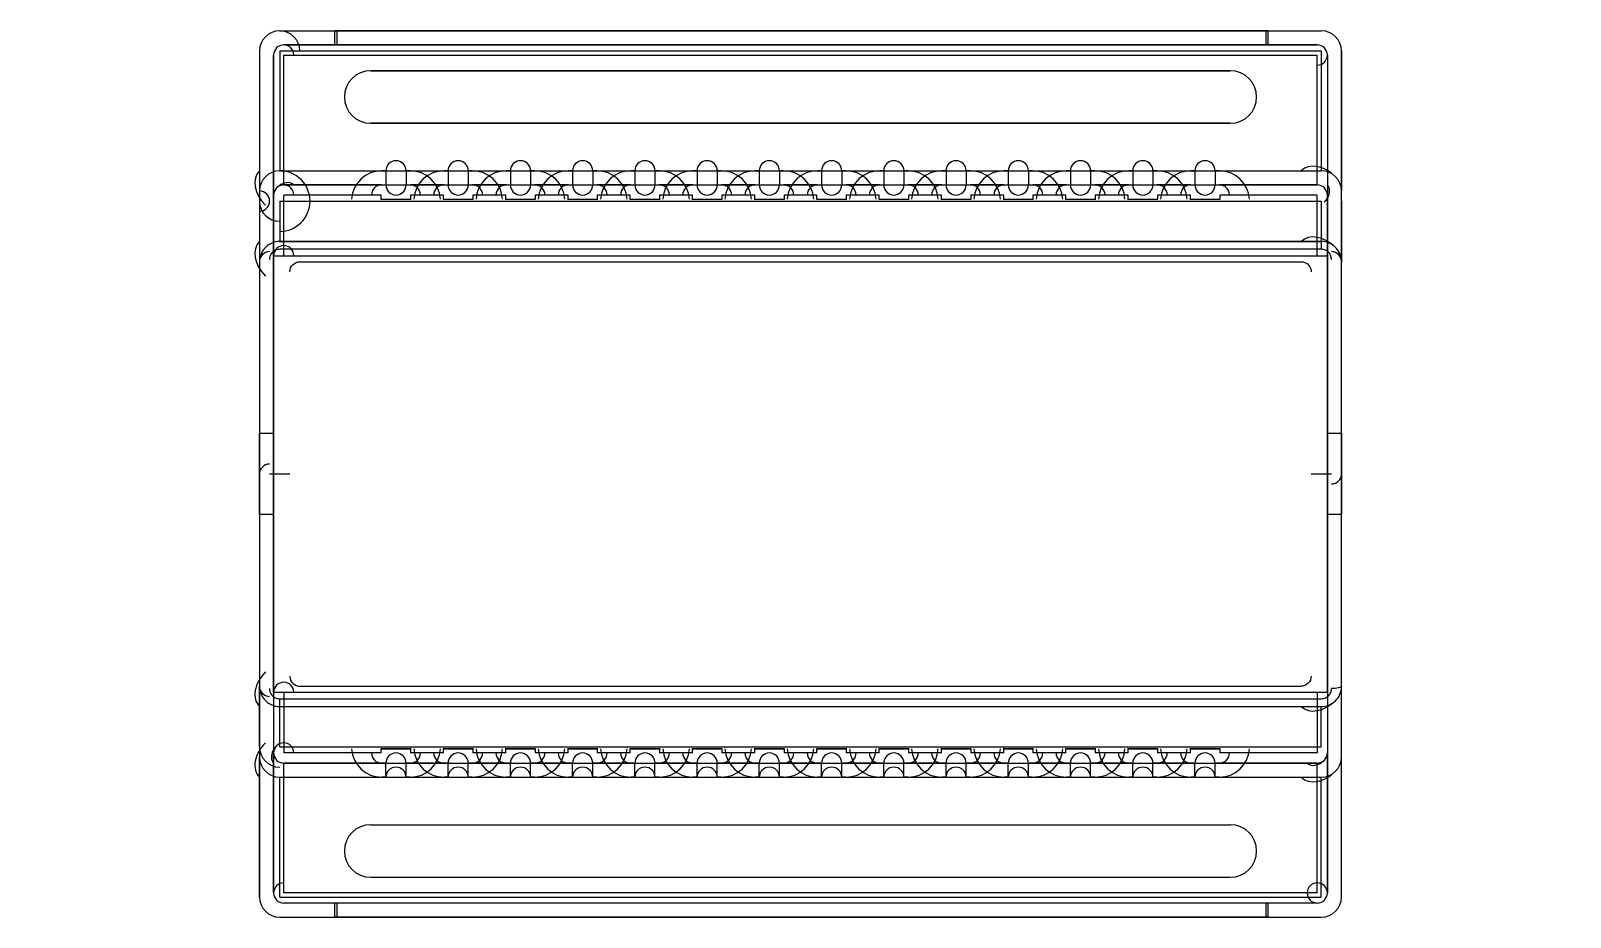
# Model space of a CAD drawing. Header units: millimetres. Extents: x -76 to 76, y -44 to 44.
import ezdxf

# ---------------------------------------------------------------- set-up
doc = ezdxf.new("R2010")
doc.units = ezdxf.units.MM
doc.layers.add('Body', color=7, linetype='CONTINUOUS')

msp = doc.modelspace()

# ---------------------------------------------------------------- linework, layer by layer
at = {"layer": 'Body'}
for p, q in [((-51.5, 43.85), (-46.03, 43.85)), ((-51.5, 43.85), (-51.5, 43.85, 14.54)), ((-51.5, 43.85, 14.54), (51.5, 43.85, 14.54)), ((-51.5, 43.85), (-46.03, 43.85)), ((-51.5, 43.85, 14.54), (51.5, 43.85, 14.54)), ((-51.5, 43.85), (-51.5, 43.85, 14.54)), ((-46.03, 42.45), (-46.03, 43.85)), ((-45.82, 43.85, 11.6), (-46.03, 43.85)), ((-46.03, 42.45), (-46.03, 43.85)), ((-45.82, 43.85, 11.6), (-46.03, 43.85)), ((46.03, 43.85, 11.6), (-45.82, 43.85, 11.6)), ((-45.82, 42.45, 11.6), (-45.82, 43.85, 11.6)), ((46.03, 43.85, 11.6), (-45.82, 43.85, 11.6)), ((-45.82, 42.45, 11.6), (-45.82, 43.85, 11.6)), ((46.23, 43.85), (46.03, 43.85, 11.6)), ((46.03, 42.45, 11.6), (46.03, 43.85, 11.6)), ((46.23, 43.85), (46.03, 43.85, 11.6)), ((46.03, 42.45, 11.6), (46.03, 43.85, 11.6)), ((46.23, 43.85), (51.5, 43.85)), ((46.23, 42.45), (46.23, 43.85)), ((46.23, 43.85), (51.5, 43.85)), ((46.23, 42.45), (46.23, 43.85)), ((51.5, 43.85), (51.5, 43.85, 14.54)), ((51.5, 43.85), (51.5, 43.85, 14.54)), ((-53.5, 41.85), (-53.5, -41.85)), ((-53.5, 41.85, 14.54), (-53.5, 28, 14.54)), ((-53.5, 41.85), (-53.5, 41.85, 14.54)), ((-53.5, 41.85, 14.54), (-53.5, 28, 14.54)), ((-53.5, 41.85), (-53.5, 41.85, 14.54)), ((-53.5, 41.85), (-53.5, -41.85)), ((-52.1, 27.6, 14.14), (-52.1, 41.45, 14.14)), ((-52.1, 27.6, 14.14), (-52.1, 41.45, 14.14)), ((-52.1, 41.45), (-52.1, -41.45)), ((-52.1, 41.45, 14.14), (-52.1, 41.45)), ((-52.1, 41.45), (-52.1, -41.45)), ((-52.1, 41.45, 14.14), (-52.1, 41.45)), ((-51.5, 41.85, 16.54), (-51.5, 30, 16.54)), ((-51.5, 41.85, 16.54), (51.5, 41.85, 16.54)), ((-51.5, 41.85, 16.54), (-51.5, 30, 16.54)), ((-51.5, 41.85, 16.54), (51.5, 41.85, 16.54)), ((-51.1, 42.45, 14.14), (51.1, 42.45, 14.14)), ((-46.03, 42.45), (-51.1, 42.45)), ((-51.1, 42.45, 14.14), (-51.1, 42.45)), ((-51.1, 42.45, 14.14), (51.1, 42.45, 14.14)), ((-46.03, 42.45), (-51.1, 42.45)), ((-51.1, 42.45, 14.14), (-51.1, 42.45)), ((-51.1, 28.6, 15.14), (-51.1, 41.45, 15.14)), ((-51.1, 41.45, 15.14), (51.1, 41.45, 15.14)), ((-51.1, 28.6, 15.14), (-51.1, 41.45, 15.14)), ((-51.1, 41.45, 15.14), (51.1, 41.45, 15.14)), ((-45.82, 42.45, 11.6), (-46.03, 42.45)), ((-45.82, 42.45, 11.6), (-46.03, 42.45)), ((46.03, 42.45, 11.6), (-45.82, 42.45, 11.6)), ((46.03, 42.45, 11.6), (-45.82, 42.45, 11.6)), ((46.23, 42.45), (46.03, 42.45, 11.6)), ((46.23, 42.45), (46.03, 42.45, 11.6)), ((51.1, 42.45), (46.23, 42.45)), ((51.1, 42.45), (46.23, 42.45)), ((51.1, 42.45, 14.14), (51.1, 42.45)), ((51.1, 42.45, 14.14), (51.1, 42.45)), ((51.1, 28.6, 15.14), (51.1, 41.45, 15.14)), ((51.1, 28.6, 15.14), (51.1, 41.45, 15.14)), ((51.5, 41.85, 16.54), (51.5, 30, 16.54)), ((51.5, 41.85, 16.54), (51.5, 30, 16.54)), ((52.1, 41.45, 14.14), (52.1, 27.6, 14.14)), ((52.1, 41.45, 14.14), (52.1, 27.6, 14.14)), ((52.1, 41.45), (52.1, -41.45)), ((52.1, 41.45, 14.14), (52.1, 41.45)), ((52.1, 41.45), (52.1, -41.45)), ((52.1, 41.45, 14.14), (52.1, 41.45)), ((53.5, -41.85), (53.5, 41.85)), ((53.5, -41.85), (53.5, 41.85)), ((53.5, 41.85, 14.54), (53.5, 28, 14.54)), ((53.5, 41.85), (53.5, 41.85, 14.54)), ((53.5, 41.85), (53.5, 41.85, 14.54)), ((53.5, 41.85, 14.54), (53.5, 28, 14.54)), ((42.5, 39.9, 15.14), (-42.5, 39.9, 15.14)), ((-42.5, 39.9, 16.54), (42.5, 39.9, 16.54)), ((42.5, 39.9, 15.14), (-42.5, 39.9, 15.14)), ((-42.5, 39.9, 16.54), (-42.5, 39.9, 15.14)), ((-42.5, 39.9, 16.54), (-42.5, 39.9, 15.14)), ((-42.5, 39.9, 16.54), (42.5, 39.9, 16.54)), ((42.5, 39.9, 16.54), (42.5, 39.9, 15.14)), ((42.5, 39.9, 16.54), (42.5, 39.9, 15.14)), ((42.5, 34.7, 15.14), (-42.5, 34.7, 15.14)), ((-42.5, 34.7, 16.54), (42.5, 34.7, 16.54)), ((42.5, 34.7, 15.14), (-42.5, 34.7, 15.14)), ((-42.5, 34.7, 16.54), (-42.5, 34.7, 15.14)), ((-42.5, 34.7, 16.54), (-42.5, 34.7, 15.14)), ((-42.5, 34.7, 16.54), (42.5, 34.7, 16.54)), ((42.5, 34.7, 16.54), (42.5, 34.7, 15.14)), ((42.5, 34.7, 16.54), (42.5, 34.7, 15.14)), ((-51.5, 30, 32.54), (-41.4, 30, 32.54)), ((-51.5, 30, 16.54), (51.5, 30, 16.54)), ((-51.5, 30, 16.54), (-51.5, 30, 32.54)), ((-51.5, 30, 32.54), (-41.4, 30, 32.54)), ((-51.5, 30, 16.54), (51.5, 30, 16.54)), ((-51.5, 30, 16.54), (-51.5, 30, 32.54)), ((-41, 30, 20.51), (-41.4, 30, 32.54)), ((-41, 30, 20.51), (-41.4, 30, 32.54)), ((-41, 30, 20.51), (-41, 28.6, 20.51)), ((-41, 30, 20.51), (-41, 28.6, 20.51)), ((-39, 30, 20.51), (-39, 28.6, 20.51)), ((-38.6, 30, 32.54), (-39, 30, 20.51)), ((-39, 30, 20.51), (-39, 28.6, 20.51)), ((-38.6, 30, 32.54), (-39, 30, 20.51)), ((-38.6, 30, 32.54), (-35.25, 30, 32.54)), ((-38.6, 30, 32.54), (-35.25, 30, 32.54)), ((-34.85, 30, 20.51), (-35.25, 30, 32.54)), ((-34.85, 30, 20.51), (-35.25, 30, 32.54)), ((-34.85, 30, 20.51), (-34.85, 28.6, 20.51)), ((-34.85, 30, 20.51), (-34.85, 28.6, 20.51)), ((-32.85, 30, 20.51), (-32.85, 28.6, 20.51)), ((-32.45, 30, 32.54), (-32.85, 30, 20.51)), ((-32.85, 30, 20.51), (-32.85, 28.6, 20.51)), ((-32.45, 30, 32.54), (-32.85, 30, 20.51)), ((-32.45, 30, 32.54), (-29.09, 30, 32.54)), ((-32.45, 30, 32.54), (-29.09, 30, 32.54)), ((-28.69, 30, 20.51), (-29.09, 30, 32.54)), ((-28.69, 30, 20.51), (-29.09, 30, 32.54)), ((-28.69, 30, 20.51), (-28.69, 28.6, 20.51)), ((-28.69, 30, 20.51), (-28.69, 28.6, 20.51)), ((-26.69, 30, 20.51), (-26.69, 28.6, 20.51)), ((-26.29, 30, 32.54), (-26.69, 30, 20.51)), ((-26.69, 30, 20.51), (-26.69, 28.6, 20.51)), ((-26.29, 30, 32.54), (-26.69, 30, 20.51)), ((-26.29, 30, 32.54), (-22.94, 30, 32.54)), ((-26.29, 30, 32.54), (-22.94, 30, 32.54)), ((-22.54, 30, 20.51), (-22.94, 30, 32.54)), ((-22.54, 30, 20.51), (-22.94, 30, 32.54)), ((-22.54, 30, 20.51), (-22.54, 28.6, 20.51)), ((-22.54, 30, 20.51), (-22.54, 28.6, 20.51)), ((-20.54, 30, 20.51), (-20.54, 28.6, 20.51)), ((-20.14, 30, 32.54), (-20.54, 30, 20.51)), ((-20.54, 30, 20.51), (-20.54, 28.6, 20.51)), ((-20.14, 30, 32.54), (-20.54, 30, 20.51)), ((-20.14, 30, 32.54), (-16.78, 30, 32.54)), ((-20.14, 30, 32.54), (-16.78, 30, 32.54)), ((-16.38, 30, 20.51), (-16.78, 30, 32.54)), ((-16.38, 30, 20.51), (-16.78, 30, 32.54)), ((-16.38, 30, 20.51), (-16.38, 28.6, 20.51)), ((-16.38, 30, 20.51), (-16.38, 28.6, 20.51)), ((-14.39, 30, 20.51), (-14.39, 28.6, 20.51)), ((-13.98, 30, 32.54), (-14.39, 30, 20.51)), ((-14.39, 30, 20.51), (-14.39, 28.6, 20.51)), ((-13.98, 30, 32.54), (-14.39, 30, 20.51)), ((-13.98, 30, 32.54), (-10.63, 30, 32.54)), ((-13.98, 30, 32.54), (-10.63, 30, 32.54)), ((-10.23, 30, 20.51), (-10.63, 30, 32.54)), ((-10.23, 30, 20.51), (-10.63, 30, 32.54)), ((-10.23, 30, 20.51), (-10.23, 28.6, 20.51)), ((-10.23, 30, 20.51), (-10.23, 28.6, 20.51)), ((-8.23, 30, 20.51), (-8.23, 28.6, 20.51)), ((-7.83, 30, 32.54), (-8.23, 30, 20.51)), ((-8.23, 30, 20.51), (-8.23, 28.6, 20.51)), ((-7.83, 30, 32.54), (-8.23, 30, 20.51)), ((-7.83, 30, 32.54), (-4.48, 30, 32.54)), ((-7.83, 30, 32.54), (-4.48, 30, 32.54)), ((-4.08, 30, 20.51), (-4.48, 30, 32.54)), ((-4.08, 30, 20.51), (-4.48, 30, 32.54)), ((-4.08, 30, 20.51), (-4.08, 28.6, 20.51)), ((-4.08, 30, 20.51), (-4.08, 28.6, 20.51)), ((-2.08, 30, 20.51), (-2.08, 28.6, 20.51)), ((-1.68, 30, 32.54), (-2.08, 30, 20.51)), ((-2.08, 30, 20.51), (-2.08, 28.6, 20.51)), ((-1.68, 30, 32.54), (-2.08, 30, 20.51)), ((-1.68, 30, 32.54), (1.68, 30, 32.54)), ((-1.68, 30, 32.54), (1.68, 30, 32.54)), ((2.08, 30, 20.51), (1.68, 30, 32.54)), ((2.08, 30, 20.51), (1.68, 30, 32.54)), ((2.08, 30, 20.51), (2.08, 28.6, 20.51)), ((2.08, 30, 20.51), (2.08, 28.6, 20.51)), ((4.08, 30, 20.51), (4.08, 28.6, 20.51)), ((4.48, 30, 32.54), (4.08, 30, 20.51)), ((4.08, 30, 20.51), (4.08, 28.6, 20.51)), ((4.48, 30, 32.54), (4.08, 30, 20.51)), ((4.48, 30, 32.54), (7.83, 30, 32.54)), ((4.48, 30, 32.54), (7.83, 30, 32.54)), ((8.23, 30, 20.51), (7.83, 30, 32.54)), ((8.23, 30, 20.51), (7.83, 30, 32.54)), ((8.23, 30, 20.51), (8.23, 28.6, 20.51)), ((8.23, 30, 20.51), (8.23, 28.6, 20.51)), ((10.23, 30, 20.51), (10.23, 28.6, 20.51)), ((10.63, 30, 32.54), (10.23, 30, 20.51)), ((10.23, 30, 20.51), (10.23, 28.6, 20.51)), ((10.63, 30, 32.54), (10.23, 30, 20.51)), ((10.63, 30, 32.54), (13.98, 30, 32.54)), ((10.63, 30, 32.54), (13.98, 30, 32.54)), ((14.39, 30, 20.51), (13.98, 30, 32.54)), ((14.39, 30, 20.51), (13.98, 30, 32.54)), ((14.39, 30, 20.51), (14.39, 28.6, 20.51)), ((14.39, 30, 20.51), (14.39, 28.6, 20.51)), ((16.38, 30, 20.51), (16.38, 28.6, 20.51)), ((16.78, 30, 32.54), (16.38, 30, 20.51)), ((16.38, 30, 20.51), (16.38, 28.6, 20.51)), ((16.78, 30, 32.54), (16.38, 30, 20.51)), ((16.78, 30, 32.54), (20.14, 30, 32.54)), ((16.78, 30, 32.54), (20.14, 30, 32.54)), ((20.54, 30, 20.51), (20.14, 30, 32.54)), ((20.54, 30, 20.51), (20.14, 30, 32.54)), ((20.54, 30, 20.51), (20.54, 28.6, 20.51)), ((20.54, 30, 20.51), (20.54, 28.6, 20.51)), ((22.54, 30, 20.51), (22.54, 28.6, 20.51)), ((22.94, 30, 32.54), (22.54, 30, 20.51)), ((22.54, 30, 20.51), (22.54, 28.6, 20.51)), ((22.94, 30, 32.54), (22.54, 30, 20.51)), ((22.94, 30, 32.54), (26.29, 30, 32.54)), ((22.94, 30, 32.54), (26.29, 30, 32.54)), ((26.69, 30, 20.51), (26.29, 30, 32.54)), ((26.69, 30, 20.51), (26.29, 30, 32.54)), ((26.69, 30, 20.51), (26.69, 28.6, 20.51)), ((26.69, 30, 20.51), (26.69, 28.6, 20.51)), ((28.69, 30, 20.51), (28.69, 28.6, 20.51)), ((29.09, 30, 32.54), (28.69, 30, 20.51)), ((28.69, 30, 20.51), (28.69, 28.6, 20.51)), ((29.09, 30, 32.54), (28.69, 30, 20.51)), ((29.09, 30, 32.54), (32.45, 30, 32.54)), ((29.09, 30, 32.54), (32.45, 30, 32.54)), ((32.85, 30, 20.51), (32.45, 30, 32.54)), ((32.85, 30, 20.51), (32.45, 30, 32.54)), ((32.85, 30, 20.51), (32.85, 28.6, 20.51)), ((32.85, 30, 20.51), (32.85, 28.6, 20.51)), ((34.85, 30, 20.51), (34.85, 28.6, 20.51)), ((35.25, 30, 32.54), (34.85, 30, 20.51)), ((34.85, 30, 20.51), (34.85, 28.6, 20.51)), ((35.25, 30, 32.54), (34.85, 30, 20.51)), ((35.25, 30, 32.54), (38.6, 30, 32.54)), ((35.25, 30, 32.54), (38.6, 30, 32.54)), ((39, 30, 20.51), (38.6, 30, 32.54)), ((39, 30, 20.51), (38.6, 30, 32.54)), ((39, 30, 20.51), (39, 28.6, 20.51)), ((39, 30, 20.51), (39, 28.6, 20.51)), ((41, 30, 20.51), (41, 28.6, 20.51)), ((41.4, 30, 32.54), (41, 30, 20.51)), ((41, 30, 20.51), (41, 28.6, 20.51)), ((41.4, 30, 32.54), (41, 30, 20.51)), ((41.4, 30, 32.54), (51.5, 30, 32.54)), ((41.4, 30, 32.54), (51.5, 30, 32.54)), ((51.5, 30, 16.54), (51.5, 30, 32.54)), ((51.5, 30, 16.54), (51.5, 30, 32.54)), ((-53.5, 28, 14.54), (-53.5, 28, 32.54)), ((-53.5, 28, 14.54), (-53.5, 28, 32.54)), ((-52.1, 27.6, 33.14), (-52.1, 27.6, 14.14)), ((-52.1, 21.6, 33.14), (-52.1, 27.6, 33.14)), ((-52.1, 27.6, 33.14), (-52.1, 27.6, 14.14)), ((-52.1, 21.6, 33.14), (-52.1, 27.6, 33.14)), ((-51.1, 28.6, 15.14), (51.1, 28.6, 15.14)), ((-51.1, 28.6, 33.14), (-51.1, 28.6, 15.14)), ((-41.42, 28.6, 33.14), (-51.1, 28.6, 33.14)), ((-51.1, 28.6, 15.14), (51.1, 28.6, 15.14)), ((-51.1, 28.6, 33.14), (-51.1, 28.6, 15.14)), ((-41.42, 28.6, 33.14), (-51.1, 28.6, 33.14)), ((-41.45, 27.6, 34.14), (-51.1, 27.6, 34.14)), ((-41.45, 27.6, 34.14), (-51.1, 27.6, 34.14)), ((-51.1, 21.6, 34.14), (-51.1, 27.6, 34.14)), ((-51.1, 21.6, 34.14), (-51.1, 27.6, 34.14)), ((-41.45, 27.2, 34.14), (-41.45, 27.6, 34.14)), ((-41.45, 27.2, 34.14), (-41.45, 27.6, 34.14)), ((-41.42, 28.6, 33.14), (-41, 28.6, 20.51)), ((-41.42, 28.6, 33.14), (-41, 28.6, 20.51)), ((-39, 28.6, 20.51), (-38.58, 28.6, 33.14)), ((-39, 28.6, 20.51), (-38.58, 28.6, 33.14)), ((-35.27, 28.6, 33.14), (-38.58, 28.6, 33.14)), ((-35.27, 28.6, 33.14), (-38.58, 28.6, 33.14)), ((-38.55, 27.6, 34.14), (-38.55, 27.2, 34.14)), ((-35.3, 27.6, 34.14), (-38.55, 27.6, 34.14)), ((-35.3, 27.6, 34.14), (-38.55, 27.6, 34.14)), ((-38.55, 27.6, 34.14), (-38.55, 27.2, 34.14)), ((-35.3, 27.2, 34.14), (-35.3, 27.6, 34.14)), ((-35.3, 27.2, 34.14), (-35.3, 27.6, 34.14)), ((-35.27, 28.6, 33.14), (-34.85, 28.6, 20.51)), ((-35.27, 28.6, 33.14), (-34.85, 28.6, 20.51)), ((-32.85, 28.6, 20.51), (-32.43, 28.6, 33.14)), ((-32.85, 28.6, 20.51), (-32.43, 28.6, 33.14)), ((-29.11, 28.6, 33.14), (-32.43, 28.6, 33.14)), ((-29.11, 28.6, 33.14), (-32.43, 28.6, 33.14)), ((-32.39, 27.6, 34.14), (-32.39, 27.2, 34.14)), ((-29.15, 27.6, 34.14), (-32.39, 27.6, 34.14)), ((-29.15, 27.6, 34.14), (-32.39, 27.6, 34.14)), ((-32.39, 27.6, 34.14), (-32.39, 27.2, 34.14)), ((-29.15, 27.2, 34.14), (-29.15, 27.6, 34.14)), ((-29.15, 27.2, 34.14), (-29.15, 27.6, 34.14)), ((-29.11, 28.6, 33.14), (-28.69, 28.6, 20.51)), ((-29.11, 28.6, 33.14), (-28.69, 28.6, 20.51)), ((-26.69, 28.6, 20.51), (-26.27, 28.6, 33.14)), ((-26.69, 28.6, 20.51), (-26.27, 28.6, 33.14)), ((-22.96, 28.6, 33.14), (-26.27, 28.6, 33.14)), ((-22.96, 28.6, 33.14), (-26.27, 28.6, 33.14)), ((-26.24, 27.6, 34.14), (-26.24, 27.2, 34.14)), ((-22.99, 27.6, 34.14), (-26.24, 27.6, 34.14)), ((-22.99, 27.6, 34.14), (-26.24, 27.6, 34.14)), ((-26.24, 27.6, 34.14), (-26.24, 27.2, 34.14)), ((-22.99, 27.2, 34.14), (-22.99, 27.6, 34.14)), ((-22.99, 27.2, 34.14), (-22.99, 27.6, 34.14)), ((-22.96, 28.6, 33.14), (-22.54, 28.6, 20.51)), ((-22.96, 28.6, 33.14), (-22.54, 28.6, 20.51)), ((-20.54, 28.6, 20.51), (-20.12, 28.6, 33.14)), ((-20.54, 28.6, 20.51), (-20.12, 28.6, 33.14)), ((-16.8, 28.6, 33.14), (-20.12, 28.6, 33.14)), ((-16.8, 28.6, 33.14), (-20.12, 28.6, 33.14)), ((-20.09, 27.6, 34.14), (-20.09, 27.2, 34.14)), ((-16.84, 27.6, 34.14), (-20.09, 27.6, 34.14)), ((-16.84, 27.6, 34.14), (-20.09, 27.6, 34.14)), ((-20.09, 27.6, 34.14), (-20.09, 27.2, 34.14)), ((-16.84, 27.2, 34.14), (-16.84, 27.6, 34.14)), ((-16.84, 27.2, 34.14), (-16.84, 27.6, 34.14)), ((-16.8, 28.6, 33.14), (-16.38, 28.6, 20.51)), ((-16.8, 28.6, 33.14), (-16.38, 28.6, 20.51)), ((-14.39, 28.6, 20.51), (-13.96, 28.6, 33.14)), ((-14.39, 28.6, 20.51), (-13.96, 28.6, 33.14)), ((-10.65, 28.6, 33.14), (-13.96, 28.6, 33.14)), ((-10.65, 28.6, 33.14), (-13.96, 28.6, 33.14)), ((-13.93, 27.6, 34.14), (-13.93, 27.2, 34.14)), ((-10.68, 27.6, 34.14), (-13.93, 27.6, 34.14)), ((-10.68, 27.6, 34.14), (-13.93, 27.6, 34.14)), ((-13.93, 27.6, 34.14), (-13.93, 27.2, 34.14)), ((-10.68, 27.2, 34.14), (-10.68, 27.6, 34.14)), ((-10.68, 27.2, 34.14), (-10.68, 27.6, 34.14)), ((-10.65, 28.6, 33.14), (-10.23, 28.6, 20.51)), ((-10.65, 28.6, 33.14), (-10.23, 28.6, 20.51)), ((-8.23, 28.6, 20.51), (-7.81, 28.6, 33.14)), ((-8.23, 28.6, 20.51), (-7.81, 28.6, 33.14)), ((-4.5, 28.6, 33.14), (-7.81, 28.6, 33.14)), ((-4.5, 28.6, 33.14), (-7.81, 28.6, 33.14)), ((-7.78, 27.6, 34.14), (-7.78, 27.2, 34.14)), ((-4.53, 27.6, 34.14), (-7.78, 27.6, 34.14)), ((-4.53, 27.6, 34.14), (-7.78, 27.6, 34.14)), ((-7.78, 27.6, 34.14), (-7.78, 27.2, 34.14)), ((-4.53, 27.2, 34.14), (-4.53, 27.6, 34.14)), ((-4.53, 27.2, 34.14), (-4.53, 27.6, 34.14)), ((-4.5, 28.6, 33.14), (-4.08, 28.6, 20.51)), ((-4.5, 28.6, 33.14), (-4.08, 28.6, 20.51)), ((-2.08, 28.6, 20.51), (-1.66, 28.6, 33.14)), ((-2.08, 28.6, 20.51), (-1.66, 28.6, 33.14)), ((1.66, 28.6, 33.14), (-1.66, 28.6, 33.14)), ((1.66, 28.6, 33.14), (-1.66, 28.6, 33.14)), ((-1.62, 27.6, 34.14), (-1.62, 27.2, 34.14)), ((1.62, 27.6, 34.14), (-1.62, 27.6, 34.14)), ((1.62, 27.6, 34.14), (-1.62, 27.6, 34.14)), ((-1.62, 27.6, 34.14), (-1.62, 27.2, 34.14)), ((1.62, 27.2, 34.14), (1.62, 27.6, 34.14)), ((1.62, 27.2, 34.14), (1.62, 27.6, 34.14)), ((1.66, 28.6, 33.14), (2.08, 28.6, 20.51)), ((1.66, 28.6, 33.14), (2.08, 28.6, 20.51)), ((4.08, 28.6, 20.51), (4.5, 28.6, 33.14)), ((4.08, 28.6, 20.51), (4.5, 28.6, 33.14)), ((7.81, 28.6, 33.14), (4.5, 28.6, 33.14)), ((7.81, 28.6, 33.14), (4.5, 28.6, 33.14)), ((4.53, 27.6, 34.14), (4.53, 27.2, 34.14)), ((7.78, 27.6, 34.14), (4.53, 27.6, 34.14)), ((7.78, 27.6, 34.14), (4.53, 27.6, 34.14)), ((4.53, 27.6, 34.14), (4.53, 27.2, 34.14)), ((7.78, 27.2, 34.14), (7.78, 27.6, 34.14)), ((7.78, 27.2, 34.14), (7.78, 27.6, 34.14)), ((7.81, 28.6, 33.14), (8.23, 28.6, 20.51)), ((7.81, 28.6, 33.14), (8.23, 28.6, 20.51)), ((10.23, 28.6, 20.51), (10.65, 28.6, 33.14)), ((10.23, 28.6, 20.51), (10.65, 28.6, 33.14)), ((13.96, 28.6, 33.14), (10.65, 28.6, 33.14)), ((13.96, 28.6, 33.14), (10.65, 28.6, 33.14)), ((10.68, 27.6, 34.14), (10.68, 27.2, 34.14)), ((13.93, 27.6, 34.14), (10.68, 27.6, 34.14)), ((13.93, 27.6, 34.14), (10.68, 27.6, 34.14)), ((10.68, 27.6, 34.14), (10.68, 27.2, 34.14)), ((13.93, 27.2, 34.14), (13.93, 27.6, 34.14)), ((13.93, 27.2, 34.14), (13.93, 27.6, 34.14)), ((13.96, 28.6, 33.14), (14.39, 28.6, 20.51)), ((13.96, 28.6, 33.14), (14.39, 28.6, 20.51)), ((16.38, 28.6, 20.51), (16.8, 28.6, 33.14)), ((16.38, 28.6, 20.51), (16.8, 28.6, 33.14)), ((20.12, 28.6, 33.14), (16.8, 28.6, 33.14)), ((20.12, 28.6, 33.14), (16.8, 28.6, 33.14)), ((16.84, 27.6, 34.14), (16.84, 27.2, 34.14)), ((20.09, 27.6, 34.14), (16.84, 27.6, 34.14)), ((20.09, 27.6, 34.14), (16.84, 27.6, 34.14)), ((16.84, 27.6, 34.14), (16.84, 27.2, 34.14)), ((20.09, 27.2, 34.14), (20.09, 27.6, 34.14)), ((20.09, 27.2, 34.14), (20.09, 27.6, 34.14)), ((20.12, 28.6, 33.14), (20.54, 28.6, 20.51)), ((20.12, 28.6, 33.14), (20.54, 28.6, 20.51)), ((22.54, 28.6, 20.51), (22.96, 28.6, 33.14)), ((22.54, 28.6, 20.51), (22.96, 28.6, 33.14)), ((26.27, 28.6, 33.14), (22.96, 28.6, 33.14)), ((26.27, 28.6, 33.14), (22.96, 28.6, 33.14)), ((22.99, 27.6, 34.14), (22.99, 27.2, 34.14)), ((26.24, 27.6, 34.14), (22.99, 27.6, 34.14)), ((26.24, 27.6, 34.14), (22.99, 27.6, 34.14)), ((22.99, 27.6, 34.14), (22.99, 27.2, 34.14)), ((26.24, 27.2, 34.14), (26.24, 27.6, 34.14)), ((26.24, 27.2, 34.14), (26.24, 27.6, 34.14)), ((26.27, 28.6, 33.14), (26.69, 28.6, 20.51)), ((26.27, 28.6, 33.14), (26.69, 28.6, 20.51)), ((28.69, 28.6, 20.51), (29.11, 28.6, 33.14)), ((28.69, 28.6, 20.51), (29.11, 28.6, 33.14)), ((32.43, 28.6, 33.14), (29.11, 28.6, 33.14)), ((32.43, 28.6, 33.14), (29.11, 28.6, 33.14)), ((29.15, 27.6, 34.14), (29.15, 27.2, 34.14)), ((32.39, 27.6, 34.14), (29.15, 27.6, 34.14)), ((32.39, 27.6, 34.14), (29.15, 27.6, 34.14)), ((29.15, 27.6, 34.14), (29.15, 27.2, 34.14)), ((32.39, 27.2, 34.14), (32.39, 27.6, 34.14)), ((32.39, 27.2, 34.14), (32.39, 27.6, 34.14)), ((32.43, 28.6, 33.14), (32.85, 28.6, 20.51)), ((32.43, 28.6, 33.14), (32.85, 28.6, 20.51)), ((34.85, 28.6, 20.51), (35.27, 28.6, 33.14)), ((34.85, 28.6, 20.51), (35.27, 28.6, 33.14)), ((38.58, 28.6, 33.14), (35.27, 28.6, 33.14)), ((38.58, 28.6, 33.14), (35.27, 28.6, 33.14)), ((35.3, 27.6, 34.14), (35.3, 27.2, 34.14)), ((38.55, 27.6, 34.14), (35.3, 27.6, 34.14)), ((38.55, 27.6, 34.14), (35.3, 27.6, 34.14)), ((35.3, 27.6, 34.14), (35.3, 27.2, 34.14)), ((38.55, 27.2, 34.14), (38.55, 27.6, 34.14)), ((38.55, 27.2, 34.14), (38.55, 27.6, 34.14)), ((38.58, 28.6, 33.14), (39, 28.6, 20.51)), ((38.58, 28.6, 33.14), (39, 28.6, 20.51)), ((41, 28.6, 20.51), (41.42, 28.6, 33.14)), ((41, 28.6, 20.51), (41.42, 28.6, 33.14)), ((51.1, 28.6, 33.14), (41.42, 28.6, 33.14)), ((51.1, 28.6, 33.14), (41.42, 28.6, 33.14)), ((41.45, 27.6, 34.14), (41.45, 27.2, 34.14)), ((51.1, 27.6, 34.14), (41.45, 27.6, 34.14)), ((51.1, 27.6, 34.14), (41.45, 27.6, 34.14)), ((41.45, 27.6, 34.14), (41.45, 27.2, 34.14)), ((51.1, 28.6, 33.14), (51.1, 28.6, 15.14)), ((51.1, 28.6, 33.14), (51.1, 28.6, 15.14)), ((51.1, 21.6, 34.14), (51.1, 27.6, 34.14)), ((51.1, 21.6, 34.14), (51.1, 27.6, 34.14)), ((52.1, 27.6, 33.14), (52.1, 27.6, 14.14)), ((52.1, 21.6, 33.14), (52.1, 27.6, 33.14)), ((52.1, 27.6, 33.14), (52.1, 27.6, 14.14)), ((52.1, 21.6, 33.14), (52.1, 27.6, 33.14)), ((53.5, 28, 14.54), (53.5, 28, 32.54)), ((53.5, 28, 14.54), (53.5, 28, 32.54)), ((-53.5, 27, 33.54), (-53.5, 21, 33.54)), ((-53.5, 27, 33.54), (-53.5, 21, 33.54)), ((-51.5, 27, 35.54), (51.5, 27, 35.54)), ((-51.5, 27, 35.54), (51.5, 27, 35.54)), ((-51.5, 27, 35.54), (-51.5, 23, 35.54)), ((-51.5, 27, 35.54), (-51.5, 23, 35.54)), ((-41.45, 27.2, 34.14), (-41.5, 27.2, 35.53)), ((-41.5, 27.2, 35.53), (-38.5, 27.2, 35.53)), ((-41.45, 27.2, 34.14), (-41.5, 27.2, 35.53)), ((-41.5, 27.2, 35.53), (-38.5, 27.2, 35.53)), ((-41.45, 27.2, 34.14), (-38.55, 27.2, 34.14)), ((-41.45, 27.2, 34.14), (-38.55, 27.2, 34.14)), ((-38.5, 27.2, 35.53), (-38.55, 27.2, 34.14)), ((-38.5, 27.2, 35.53), (-38.55, 27.2, 34.14)), ((-35.3, 27.2, 34.14), (-35.35, 27.2, 35.53)), ((-35.35, 27.2, 35.53), (-32.35, 27.2, 35.53)), ((-35.3, 27.2, 34.14), (-35.35, 27.2, 35.53)), ((-35.35, 27.2, 35.53), (-32.35, 27.2, 35.53)), ((-35.3, 27.2, 34.14), (-32.39, 27.2, 34.14)), ((-35.3, 27.2, 34.14), (-32.39, 27.2, 34.14)), ((-32.35, 27.2, 35.53), (-32.39, 27.2, 34.14)), ((-32.35, 27.2, 35.53), (-32.39, 27.2, 34.14)), ((-29.15, 27.2, 34.14), (-29.19, 27.2, 35.53)), ((-29.19, 27.2, 35.53), (-26.19, 27.2, 35.53)), ((-29.15, 27.2, 34.14), (-29.19, 27.2, 35.53)), ((-29.19, 27.2, 35.53), (-26.19, 27.2, 35.53)), ((-29.15, 27.2, 34.14), (-26.24, 27.2, 34.14)), ((-29.15, 27.2, 34.14), (-26.24, 27.2, 34.14)), ((-26.19, 27.2, 35.53), (-26.24, 27.2, 34.14)), ((-26.19, 27.2, 35.53), (-26.24, 27.2, 34.14)), ((-22.99, 27.2, 34.14), (-23.04, 27.2, 35.53)), ((-23.04, 27.2, 35.53), (-20.04, 27.2, 35.53)), ((-22.99, 27.2, 34.14), (-23.04, 27.2, 35.53)), ((-23.04, 27.2, 35.53), (-20.04, 27.2, 35.53)), ((-22.99, 27.2, 34.14), (-20.09, 27.2, 34.14)), ((-22.99, 27.2, 34.14), (-20.09, 27.2, 34.14)), ((-20.04, 27.2, 35.53), (-20.09, 27.2, 34.14)), ((-20.04, 27.2, 35.53), (-20.09, 27.2, 34.14)), ((-16.84, 27.2, 34.14), (-16.88, 27.2, 35.53)), ((-16.88, 27.2, 35.53), (-13.88, 27.2, 35.53)), ((-16.84, 27.2, 34.14), (-16.88, 27.2, 35.53)), ((-16.88, 27.2, 35.53), (-13.88, 27.2, 35.53)), ((-16.84, 27.2, 34.14), (-13.93, 27.2, 34.14)), ((-16.84, 27.2, 34.14), (-13.93, 27.2, 34.14)), ((-13.88, 27.2, 35.53), (-13.93, 27.2, 34.14)), ((-13.88, 27.2, 35.53), (-13.93, 27.2, 34.14)), ((-10.68, 27.2, 34.14), (-10.73, 27.2, 35.53)), ((-10.73, 27.2, 35.53), (-7.73, 27.2, 35.53)), ((-10.68, 27.2, 34.14), (-10.73, 27.2, 35.53)), ((-10.73, 27.2, 35.53), (-7.73, 27.2, 35.53)), ((-10.68, 27.2, 34.14), (-7.78, 27.2, 34.14)), ((-10.68, 27.2, 34.14), (-7.78, 27.2, 34.14)), ((-7.73, 27.2, 35.53), (-7.78, 27.2, 34.14)), ((-7.73, 27.2, 35.53), (-7.78, 27.2, 34.14)), ((-4.53, 27.2, 34.14), (-4.58, 27.2, 35.53)), ((-4.58, 27.2, 35.53), (-1.58, 27.2, 35.53)), ((-4.53, 27.2, 34.14), (-4.58, 27.2, 35.53)), ((-4.58, 27.2, 35.53), (-1.58, 27.2, 35.53)), ((-4.53, 27.2, 34.14), (-1.62, 27.2, 34.14)), ((-4.53, 27.2, 34.14), (-1.62, 27.2, 34.14)), ((-1.58, 27.2, 35.53), (-1.62, 27.2, 34.14)), ((-1.58, 27.2, 35.53), (-1.62, 27.2, 34.14)), ((1.62, 27.2, 34.14), (1.58, 27.2, 35.53)), ((1.58, 27.2, 35.53), (4.58, 27.2, 35.53)), ((1.62, 27.2, 34.14), (1.58, 27.2, 35.53)), ((1.58, 27.2, 35.53), (4.58, 27.2, 35.53)), ((1.62, 27.2, 34.14), (4.53, 27.2, 34.14)), ((1.62, 27.2, 34.14), (4.53, 27.2, 34.14)), ((4.58, 27.2, 35.53), (4.53, 27.2, 34.14)), ((4.58, 27.2, 35.53), (4.53, 27.2, 34.14)), ((7.78, 27.2, 34.14), (7.73, 27.2, 35.53)), ((7.73, 27.2, 35.53), (10.73, 27.2, 35.53)), ((7.78, 27.2, 34.14), (7.73, 27.2, 35.53)), ((7.73, 27.2, 35.53), (10.73, 27.2, 35.53)), ((7.78, 27.2, 34.14), (10.68, 27.2, 34.14)), ((7.78, 27.2, 34.14), (10.68, 27.2, 34.14)), ((10.73, 27.2, 35.53), (10.68, 27.2, 34.14)), ((10.73, 27.2, 35.53), (10.68, 27.2, 34.14)), ((13.93, 27.2, 34.14), (13.88, 27.2, 35.53)), ((13.88, 27.2, 35.53), (16.88, 27.2, 35.53)), ((13.93, 27.2, 34.14), (13.88, 27.2, 35.53)), ((13.88, 27.2, 35.53), (16.88, 27.2, 35.53)), ((13.93, 27.2, 34.14), (16.84, 27.2, 34.14)), ((13.93, 27.2, 34.14), (16.84, 27.2, 34.14)), ((16.88, 27.2, 35.53), (16.84, 27.2, 34.14)), ((16.88, 27.2, 35.53), (16.84, 27.2, 34.14)), ((20.09, 27.2, 34.14), (20.04, 27.2, 35.53)), ((20.04, 27.2, 35.53), (23.04, 27.2, 35.53)), ((20.09, 27.2, 34.14), (20.04, 27.2, 35.53)), ((20.04, 27.2, 35.53), (23.04, 27.2, 35.53)), ((20.09, 27.2, 34.14), (22.99, 27.2, 34.14)), ((20.09, 27.2, 34.14), (22.99, 27.2, 34.14)), ((23.04, 27.2, 35.53), (22.99, 27.2, 34.14)), ((23.04, 27.2, 35.53), (22.99, 27.2, 34.14)), ((26.24, 27.2, 34.14), (26.19, 27.2, 35.53)), ((26.19, 27.2, 35.53), (29.19, 27.2, 35.53)), ((26.24, 27.2, 34.14), (26.19, 27.2, 35.53)), ((26.19, 27.2, 35.53), (29.19, 27.2, 35.53)), ((26.24, 27.2, 34.14), (29.15, 27.2, 34.14)), ((26.24, 27.2, 34.14), (29.15, 27.2, 34.14)), ((29.19, 27.2, 35.53), (29.15, 27.2, 34.14)), ((29.19, 27.2, 35.53), (29.15, 27.2, 34.14)), ((32.39, 27.2, 34.14), (32.35, 27.2, 35.53)), ((32.35, 27.2, 35.53), (35.35, 27.2, 35.53)), ((32.39, 27.2, 34.14), (32.35, 27.2, 35.53)), ((32.35, 27.2, 35.53), (35.35, 27.2, 35.53)), ((32.39, 27.2, 34.14), (35.3, 27.2, 34.14)), ((32.39, 27.2, 34.14), (35.3, 27.2, 34.14)), ((35.35, 27.2, 35.53), (35.3, 27.2, 34.14)), ((35.35, 27.2, 35.53), (35.3, 27.2, 34.14)), ((38.55, 27.2, 34.14), (38.5, 27.2, 35.53)), ((38.5, 27.2, 35.53), (41.5, 27.2, 35.53)), ((38.55, 27.2, 34.14), (38.5, 27.2, 35.53)), ((38.5, 27.2, 35.53), (41.5, 27.2, 35.53)), ((38.55, 27.2, 34.14), (41.45, 27.2, 34.14)), ((38.55, 27.2, 34.14), (41.45, 27.2, 34.14)), ((41.5, 27.2, 35.53), (41.45, 27.2, 34.14)), ((41.5, 27.2, 35.53), (41.45, 27.2, 34.14)), ((51.5, 27, 35.54), (51.5, 23, 35.54)), ((51.5, 27, 35.54), (51.5, 23, 35.54)), ((53.5, 27, 33.54), (53.5, 21, 33.54)), ((53.5, 27, 33.54), (53.5, 21, 33.54)), ((-51.5, 23, 35.54), (51.5, 23, 35.54)), ((51.5, 23, 46.06), (-51.5, 23, 46.06)), ((-51.5, 23, 35.54), (51.5, 23, 35.54)), ((-51.5, 23, 35.54), (-51.5, 23, 46.06)), ((-51.5, 23, 35.54), (-51.5, 23, 46.06)), ((51.5, 23, 46.06), (-51.5, 23, 46.06)), ((51.5, 23, 35.54), (51.5, 23, 46.06)), ((51.5, 23, 35.54), (51.5, 23, 46.06)), ((-52.1, -21.6, 43.14), (-52.1, 21.6, 43.14)), ((-52.1, 21.6, 43.14), (-52.1, 21.6, 33.14)), ((-52.1, -21.6, 43.14), (-52.1, 21.6, 43.14)), ((-52.1, 21.6, 43.14), (52.1, 21.6, 43.14)), ((-52.1, 21.6, 43.14), (-52.1, 21.6, 33.14)), ((-52.1, 21.6, 43.14), (52.1, 21.6, 43.14)), ((-52.1, 21.6, 45.74), (52.1, 21.6, 45.74)), ((-52.1, 21.6, 45.74), (-52.1, 21.6, 44.54)), ((-52.1, -21.6, 44.54), (-52.1, 21.6, 44.54)), ((-52.1, 21.6, 45.74), (-52.1, 21.6, 44.54)), ((-52.1, 21.6, 45.74), (52.1, 21.6, 45.74)), ((-52.1, 21.6, 44.54), (52.1, 21.6, 44.54)), ((-52.1, -21.6, 44.54), (-52.1, 21.6, 44.54)), ((-52.1, 21.6, 44.54), (52.1, 21.6, 44.54)), ((51.5, 22.23, 47.03), (-51.5, 22.23, 47.03)), ((51.5, 22.23, 47.03), (-51.5, 22.23, 47.03)), ((-51.1, 21.6, 34.14), (51.1, 21.6, 34.14)), ((-51.1, 21.6, 34.14), (51.1, 21.6, 34.14)), ((52.1, -21.6, 43.14), (52.1, 21.6, 43.14)), ((52.1, 21.6, 43.14), (52.1, 21.6, 33.14)), ((52.1, -21.6, 43.14), (52.1, 21.6, 43.14)), ((52.1, 21.6, 43.14), (52.1, 21.6, 33.14)), ((52.1, 21.6, 45.74), (52.1, 21.6, 44.54)), ((52.1, -21.6, 44.54), (52.1, 21.6, 44.54)), ((52.1, 21.6, 45.74), (52.1, 21.6, 44.54)), ((52.1, -21.6, 44.54), (52.1, 21.6, 44.54)), ((-53.5, 21, 33.54), (-53.5, 21, 46.29)), ((-53.5, 21, 33.54), (-53.5, 21, 46.29)), ((-50.5, 20, 46.1), (-50.5, 20, 47.54)), ((-50.5, 20, 46.1), (-50.5, 20, 47.54)), ((-49.5, 21, 47.32), (49.5, 21, 47.32)), ((-49.5, 21, 45.88), (-49.5, 21, 47.32)), ((-49.5, 21, 45.88), (49.5, 21, 45.88)), ((-49.5, 21, 45.88), (-49.5, 21, 47.32)), ((-49.5, 21, 47.32), (49.5, 21, 47.32)), ((-49.5, 21, 45.88), (49.5, 21, 45.88)), ((49.5, 21, 45.88), (49.5, 21, 47.32)), ((49.5, 21, 45.88), (49.5, 21, 47.32)), ((50.5, 20, 46.1), (50.5, 20, 47.54)), ((50.5, 20, 46.1), (50.5, 20, 47.54)), ((53.5, 21, 33.54), (53.5, 21, 46.29)), ((53.5, 21, 33.54), (53.5, 21, 46.29)), ((-52.1, 4, 7), (-53.5, 4, 7)), ((-53.5, 4, 4), (-53.5, 4, 7)), ((-52.1, 4, 4), (-53.5, 4, 4)), ((-53.5, 4, 7), (-53.5, -4, 7)), ((-52.1, 4, 7), (-53.5, 4, 7)), ((-52.1, 4, 4), (-53.5, 4, 4)), ((-53.5, -4, 4), (-53.5, 4, 4)), ((-53.5, 4, 4), (-53.5, 4, 7)), ((-53.5, 4, 7), (-53.5, -4, 7)), ((-53.5, -4, 4), (-53.5, 4, 4)), ((-52.1, 4, 4), (-52.1, 4, 7)), ((-52.1, 4, 7), (-52.1, -4, 7)), ((-52.1, -4, 4), (-52.1, 4, 4)), ((-52.1, 4, 4), (-52.1, 4, 7)), ((-52.1, 4, 7), (-52.1, -4, 7)), ((-52.1, -4, 4), (-52.1, 4, 4)), ((52.1, 4, 4), (52.1, 4, 7)), ((52.1, 4, 7), (52.1, -4, 7)), ((52.1, -4, 4), (52.1, 4, 4)), ((53.5, 4, 7), (52.1, 4, 7)), ((52.1, 4, 4), (52.1, 4, 7)), ((53.5, 4, 4), (52.1, 4, 4)), ((52.1, 4, 7), (52.1, -4, 7)), ((53.5, 4, 7), (52.1, 4, 7)), ((53.5, 4, 4), (52.1, 4, 4)), ((52.1, -4, 4), (52.1, 4, 4)), ((53.5, 4, 4), (53.5, 4, 7)), ((53.5, 4, 7), (53.5, -4, 7)), ((53.5, -4, 4), (53.5, 4, 4)), ((53.5, 4, 4), (53.5, 4, 7)), ((53.5, 4, 7), (53.5, -4, 7)), ((53.5, -4, 4), (53.5, 4, 4)), ((-50.5, 0, 49.84), (-52.5, 0, 49.84)), ((-50.5, 0, 49.84), (-52.5, 0, 49.84)), ((52.5, 0, 49.84), (50.5, 0, 49.84)), ((52.5, 0, 49.84), (50.5, 0, 49.84)), ((-50.5, -0.02, 48.44), (-52.1, -0.02, 48.44)), ((-50.5, -0.02, 48.44), (-52.1, -0.02, 48.44)), ((52.1, -0.02, 48.44), (50.5, -0.02, 48.44)), ((52.1, -0.02, 48.44), (50.5, -0.02, 48.44)), ((-52.1, -4, 7), (-53.5, -4, 7)), ((-52.1, -4, 4), (-53.5, -4, 4)), ((-53.5, -4, 7), (-53.5, -4, 4)), ((-52.1, -4, 7), (-53.5, -4, 7)), ((-52.1, -4, 4), (-53.5, -4, 4)), ((-53.5, -4, 7), (-53.5, -4, 4)), ((-52.1, -4, 7), (-52.1, -4, 4)), ((-52.1, -4, 7), (-52.1, -4, 4)), ((52.1, -4, 7), (52.1, -4, 4)), ((53.5, -4, 7), (52.1, -4, 7)), ((53.5, -4, 4), (52.1, -4, 4)), ((52.1, -4, 7), (52.1, -4, 4)), ((53.5, -4, 7), (52.1, -4, 7)), ((53.5, -4, 4), (52.1, -4, 4)), ((53.5, -4, 7), (53.5, -4, 4)), ((53.5, -4, 7), (53.5, -4, 4)), ((-53.5, -21, 33.54), (-53.5, -21, 46.29)), ((-53.5, -27, 33.54), (-53.5, -21, 33.54)), ((-53.5, -21, 33.54), (-53.5, -21, 46.29)), ((-53.5, -27, 33.54), (-53.5, -21, 33.54)), ((-50.5, -20, 46.1), (-50.5, -20, 47.54)), ((-50.5, -20, 46.1), (-50.5, -20, 47.54)), ((-49.5, -21, 47.32), (49.5, -21, 47.32)), ((-49.5, -21, 45.88), (-49.5, -21, 47.32)), ((-49.5, -21, 45.88), (49.5, -21, 45.88)), ((-49.5, -21, 45.88), (-49.5, -21, 47.32)), ((-49.5, -21, 47.32), (49.5, -21, 47.32)), ((-49.5, -21, 45.88), (49.5, -21, 45.88)), ((49.5, -21, 45.88), (49.5, -21, 47.32)), ((49.5, -21, 45.88), (49.5, -21, 47.32)), ((50.5, -20, 46.1), (50.5, -20, 47.54)), ((50.5, -20, 46.1), (50.5, -20, 47.54)), ((53.5, -21, 33.54), (53.5, -21, 46.29)), ((53.5, -27, 33.54), (53.5, -21, 33.54)), ((53.5, -21, 33.54), (53.5, -21, 46.29)), ((53.5, -27, 33.54), (53.5, -21, 33.54)), ((-52.1, -21.6, 43.14), (-52.1, -21.6, 33.14)), ((-52.1, -21.6, 33.14), (-52.1, -27.6, 33.14)), ((-52.1, -21.6, 43.14), (-52.1, -21.6, 33.14)), ((-52.1, -21.6, 43.14), (52.1, -21.6, 43.14)), ((-52.1, -21.6, 43.14), (52.1, -21.6, 43.14)), ((-52.1, -21.6, 33.14), (-52.1, -27.6, 33.14)), ((-52.1, -21.6, 45.74), (52.1, -21.6, 45.74)), ((-52.1, -21.6, 45.74), (-52.1, -21.6, 44.54)), ((-52.1, -21.6, 45.74), (52.1, -21.6, 45.74)), ((-52.1, -21.6, 44.54), (52.1, -21.6, 44.54)), ((-52.1, -21.6, 45.74), (-52.1, -21.6, 44.54)), ((-52.1, -21.6, 44.54), (52.1, -21.6, 44.54)), ((-51.5, -22.23, 47.03), (51.5, -22.23, 47.03)), ((-51.5, -22.23, 47.03), (51.5, -22.23, 47.03)), ((-51.1, -21.6, 34.14), (51.1, -21.6, 34.14)), ((-51.1, -21.6, 34.14), (-51.1, -27.6, 34.14)), ((-51.1, -21.6, 34.14), (-51.1, -27.6, 34.14)), ((-51.1, -21.6, 34.14), (51.1, -21.6, 34.14)), ((51.1, -21.6, 34.14), (51.1, -27.6, 34.14)), ((51.1, -21.6, 34.14), (51.1, -27.6, 34.14)), ((52.1, -21.6, 43.14), (52.1, -21.6, 33.14)), ((52.1, -21.6, 33.14), (52.1, -27.6, 33.14)), ((52.1, -21.6, 43.14), (52.1, -21.6, 33.14)), ((52.1, -21.6, 33.14), (52.1, -27.6, 33.14)), ((52.1, -21.6, 45.74), (52.1, -21.6, 44.54)), ((52.1, -21.6, 45.74), (52.1, -21.6, 44.54)), ((-51.5, -23, 35.54), (-51.5, -23, 46.06)), ((-51.5, -27, 35.54), (-51.5, -23, 35.54)), ((-51.5, -23, 46.06), (51.5, -23, 46.06)), ((-51.5, -23, 35.54), (51.5, -23, 35.54)), ((-51.5, -23, 35.54), (-51.5, -23, 46.06)), ((-51.5, -27, 35.54), (-51.5, -23, 35.54)), ((-51.5, -23, 35.54), (51.5, -23, 35.54)), ((-51.5, -23, 46.06), (51.5, -23, 46.06)), ((51.5, -23, 35.54), (51.5, -23, 46.06)), ((51.5, -27, 35.54), (51.5, -23, 35.54)), ((51.5, -23, 35.54), (51.5, -23, 46.06)), ((51.5, -27, 35.54), (51.5, -23, 35.54)), ((-51.5, -27, 35.54), (51.5, -27, 35.54)), ((-51.5, -27, 35.54), (51.5, -27, 35.54)), ((-41.45, -27.2, 34.14), (-41.5, -27.2, 35.53)), ((-41.5, -27.2, 35.53), (-38.5, -27.2, 35.53)), ((-41.45, -27.2, 34.14), (-41.5, -27.2, 35.53)), ((-41.5, -27.2, 35.53), (-38.5, -27.2, 35.53)), ((-38.55, -27.2, 34.14), (-41.45, -27.2, 34.14)), ((-41.45, -27.6, 34.14), (-41.45, -27.2, 34.14)), ((-38.55, -27.2, 34.14), (-41.45, -27.2, 34.14)), ((-41.45, -27.6, 34.14), (-41.45, -27.2, 34.14)), ((-38.55, -27.2, 34.14), (-38.55, -27.6, 34.14)), ((-38.55, -27.2, 34.14), (-38.55, -27.6, 34.14)), ((-38.5, -27.2, 35.53), (-38.55, -27.2, 34.14)), ((-38.5, -27.2, 35.53), (-38.55, -27.2, 34.14)), ((-35.3, -27.2, 34.14), (-35.35, -27.2, 35.53)), ((-35.35, -27.2, 35.53), (-32.35, -27.2, 35.53)), ((-35.3, -27.2, 34.14), (-35.35, -27.2, 35.53)), ((-35.35, -27.2, 35.53), (-32.35, -27.2, 35.53)), ((-32.39, -27.2, 34.14), (-35.3, -27.2, 34.14)), ((-35.3, -27.6, 34.14), (-35.3, -27.2, 34.14)), ((-32.39, -27.2, 34.14), (-35.3, -27.2, 34.14)), ((-35.3, -27.6, 34.14), (-35.3, -27.2, 34.14)), ((-32.39, -27.2, 34.14), (-32.39, -27.6, 34.14)), ((-32.39, -27.2, 34.14), (-32.39, -27.6, 34.14)), ((-32.35, -27.2, 35.53), (-32.39, -27.2, 34.14)), ((-32.35, -27.2, 35.53), (-32.39, -27.2, 34.14)), ((-29.15, -27.2, 34.14), (-29.19, -27.2, 35.53)), ((-29.19, -27.2, 35.53), (-26.19, -27.2, 35.53)), ((-29.15, -27.2, 34.14), (-29.19, -27.2, 35.53)), ((-29.19, -27.2, 35.53), (-26.19, -27.2, 35.53)), ((-26.24, -27.2, 34.14), (-29.15, -27.2, 34.14)), ((-29.15, -27.6, 34.14), (-29.15, -27.2, 34.14)), ((-26.24, -27.2, 34.14), (-29.15, -27.2, 34.14)), ((-29.15, -27.6, 34.14), (-29.15, -27.2, 34.14)), ((-26.24, -27.2, 34.14), (-26.24, -27.6, 34.14)), ((-26.24, -27.2, 34.14), (-26.24, -27.6, 34.14)), ((-26.19, -27.2, 35.53), (-26.24, -27.2, 34.14)), ((-26.19, -27.2, 35.53), (-26.24, -27.2, 34.14)), ((-22.99, -27.2, 34.14), (-23.04, -27.2, 35.53)), ((-23.04, -27.2, 35.53), (-20.04, -27.2, 35.53)), ((-22.99, -27.2, 34.14), (-23.04, -27.2, 35.53)), ((-23.04, -27.2, 35.53), (-20.04, -27.2, 35.53)), ((-20.09, -27.2, 34.14), (-22.99, -27.2, 34.14)), ((-22.99, -27.6, 34.14), (-22.99, -27.2, 34.14)), ((-20.09, -27.2, 34.14), (-22.99, -27.2, 34.14)), ((-22.99, -27.6, 34.14), (-22.99, -27.2, 34.14)), ((-20.09, -27.2, 34.14), (-20.09, -27.6, 34.14)), ((-20.09, -27.2, 34.14), (-20.09, -27.6, 34.14)), ((-20.04, -27.2, 35.53), (-20.09, -27.2, 34.14)), ((-20.04, -27.2, 35.53), (-20.09, -27.2, 34.14)), ((-16.84, -27.2, 34.14), (-16.88, -27.2, 35.53)), ((-16.88, -27.2, 35.53), (-13.88, -27.2, 35.53)), ((-16.84, -27.2, 34.14), (-16.88, -27.2, 35.53)), ((-16.88, -27.2, 35.53), (-13.88, -27.2, 35.53)), ((-13.93, -27.2, 34.14), (-16.84, -27.2, 34.14)), ((-16.84, -27.6, 34.14), (-16.84, -27.2, 34.14)), ((-13.93, -27.2, 34.14), (-16.84, -27.2, 34.14)), ((-16.84, -27.6, 34.14), (-16.84, -27.2, 34.14)), ((-13.93, -27.2, 34.14), (-13.93, -27.6, 34.14)), ((-13.93, -27.2, 34.14), (-13.93, -27.6, 34.14)), ((-13.88, -27.2, 35.53), (-13.93, -27.2, 34.14)), ((-13.88, -27.2, 35.53), (-13.93, -27.2, 34.14)), ((-10.68, -27.2, 34.14), (-10.73, -27.2, 35.53)), ((-10.73, -27.2, 35.53), (-7.73, -27.2, 35.53)), ((-10.68, -27.2, 34.14), (-10.73, -27.2, 35.53)), ((-10.73, -27.2, 35.53), (-7.73, -27.2, 35.53)), ((-7.78, -27.2, 34.14), (-10.68, -27.2, 34.14)), ((-10.68, -27.6, 34.14), (-10.68, -27.2, 34.14)), ((-7.78, -27.2, 34.14), (-10.68, -27.2, 34.14)), ((-10.68, -27.6, 34.14), (-10.68, -27.2, 34.14)), ((-7.78, -27.2, 34.14), (-7.78, -27.6, 34.14)), ((-7.78, -27.2, 34.14), (-7.78, -27.6, 34.14)), ((-7.73, -27.2, 35.53), (-7.78, -27.2, 34.14)), ((-7.73, -27.2, 35.53), (-7.78, -27.2, 34.14)), ((-4.53, -27.2, 34.14), (-4.58, -27.2, 35.53)), ((-4.58, -27.2, 35.53), (-1.58, -27.2, 35.53)), ((-4.53, -27.2, 34.14), (-4.58, -27.2, 35.53)), ((-4.58, -27.2, 35.53), (-1.58, -27.2, 35.53)), ((-1.62, -27.2, 34.14), (-4.53, -27.2, 34.14)), ((-4.53, -27.6, 34.14), (-4.53, -27.2, 34.14)), ((-1.62, -27.2, 34.14), (-4.53, -27.2, 34.14)), ((-4.53, -27.6, 34.14), (-4.53, -27.2, 34.14)), ((-1.62, -27.2, 34.14), (-1.62, -27.6, 34.14)), ((-1.62, -27.2, 34.14), (-1.62, -27.6, 34.14)), ((-1.58, -27.2, 35.53), (-1.62, -27.2, 34.14)), ((-1.58, -27.2, 35.53), (-1.62, -27.2, 34.14)), ((1.62, -27.2, 34.14), (1.58, -27.2, 35.53)), ((1.58, -27.2, 35.53), (4.58, -27.2, 35.53)), ((1.62, -27.2, 34.14), (1.58, -27.2, 35.53)), ((1.58, -27.2, 35.53), (4.58, -27.2, 35.53)), ((4.53, -27.2, 34.14), (1.62, -27.2, 34.14)), ((1.62, -27.6, 34.14), (1.62, -27.2, 34.14)), ((4.53, -27.2, 34.14), (1.62, -27.2, 34.14)), ((1.62, -27.6, 34.14), (1.62, -27.2, 34.14)), ((4.53, -27.2, 34.14), (4.53, -27.6, 34.14)), ((4.53, -27.2, 34.14), (4.53, -27.6, 34.14)), ((4.58, -27.2, 35.53), (4.53, -27.2, 34.14)), ((4.58, -27.2, 35.53), (4.53, -27.2, 34.14)), ((7.78, -27.2, 34.14), (7.73, -27.2, 35.53)), ((7.73, -27.2, 35.53), (10.73, -27.2, 35.53)), ((7.78, -27.2, 34.14), (7.73, -27.2, 35.53)), ((7.73, -27.2, 35.53), (10.73, -27.2, 35.53)), ((10.68, -27.2, 34.14), (7.78, -27.2, 34.14)), ((7.78, -27.6, 34.14), (7.78, -27.2, 34.14)), ((10.68, -27.2, 34.14), (7.78, -27.2, 34.14)), ((7.78, -27.6, 34.14), (7.78, -27.2, 34.14)), ((10.68, -27.2, 34.14), (10.68, -27.6, 34.14)), ((10.68, -27.2, 34.14), (10.68, -27.6, 34.14)), ((10.73, -27.2, 35.53), (10.68, -27.2, 34.14)), ((10.73, -27.2, 35.53), (10.68, -27.2, 34.14)), ((13.93, -27.2, 34.14), (13.88, -27.2, 35.53)), ((13.88, -27.2, 35.53), (16.88, -27.2, 35.53)), ((13.93, -27.2, 34.14), (13.88, -27.2, 35.53)), ((13.88, -27.2, 35.53), (16.88, -27.2, 35.53)), ((16.84, -27.2, 34.14), (13.93, -27.2, 34.14)), ((13.93, -27.6, 34.14), (13.93, -27.2, 34.14)), ((16.84, -27.2, 34.14), (13.93, -27.2, 34.14)), ((13.93, -27.6, 34.14), (13.93, -27.2, 34.14)), ((16.84, -27.2, 34.14), (16.84, -27.6, 34.14)), ((16.84, -27.2, 34.14), (16.84, -27.6, 34.14)), ((16.88, -27.2, 35.53), (16.84, -27.2, 34.14)), ((16.88, -27.2, 35.53), (16.84, -27.2, 34.14)), ((20.09, -27.2, 34.14), (20.04, -27.2, 35.53)), ((20.04, -27.2, 35.53), (23.04, -27.2, 35.53)), ((20.09, -27.2, 34.14), (20.04, -27.2, 35.53)), ((20.04, -27.2, 35.53), (23.04, -27.2, 35.53)), ((22.99, -27.2, 34.14), (20.09, -27.2, 34.14)), ((20.09, -27.6, 34.14), (20.09, -27.2, 34.14)), ((22.99, -27.2, 34.14), (20.09, -27.2, 34.14)), ((20.09, -27.6, 34.14), (20.09, -27.2, 34.14)), ((22.99, -27.2, 34.14), (22.99, -27.6, 34.14)), ((22.99, -27.2, 34.14), (22.99, -27.6, 34.14)), ((23.04, -27.2, 35.53), (22.99, -27.2, 34.14)), ((23.04, -27.2, 35.53), (22.99, -27.2, 34.14)), ((26.24, -27.2, 34.14), (26.19, -27.2, 35.53)), ((26.19, -27.2, 35.53), (29.19, -27.2, 35.53)), ((26.24, -27.2, 34.14), (26.19, -27.2, 35.53)), ((26.19, -27.2, 35.53), (29.19, -27.2, 35.53)), ((29.15, -27.2, 34.14), (26.24, -27.2, 34.14)), ((26.24, -27.6, 34.14), (26.24, -27.2, 34.14)), ((29.15, -27.2, 34.14), (26.24, -27.2, 34.14)), ((26.24, -27.6, 34.14), (26.24, -27.2, 34.14)), ((29.15, -27.2, 34.14), (29.15, -27.6, 34.14)), ((29.15, -27.2, 34.14), (29.15, -27.6, 34.14)), ((29.19, -27.2, 35.53), (29.15, -27.2, 34.14)), ((29.19, -27.2, 35.53), (29.15, -27.2, 34.14)), ((32.39, -27.2, 34.14), (32.35, -27.2, 35.53)), ((32.35, -27.2, 35.53), (35.35, -27.2, 35.53)), ((32.39, -27.2, 34.14), (32.35, -27.2, 35.53)), ((32.35, -27.2, 35.53), (35.35, -27.2, 35.53)), ((35.3, -27.2, 34.14), (32.39, -27.2, 34.14)), ((32.39, -27.6, 34.14), (32.39, -27.2, 34.14)), ((35.3, -27.2, 34.14), (32.39, -27.2, 34.14)), ((32.39, -27.6, 34.14), (32.39, -27.2, 34.14)), ((35.3, -27.2, 34.14), (35.3, -27.6, 34.14)), ((35.3, -27.2, 34.14), (35.3, -27.6, 34.14)), ((35.35, -27.2, 35.53), (35.3, -27.2, 34.14)), ((35.35, -27.2, 35.53), (35.3, -27.2, 34.14)), ((38.55, -27.2, 34.14), (38.5, -27.2, 35.53)), ((38.5, -27.2, 35.53), (41.5, -27.2, 35.53)), ((38.55, -27.2, 34.14), (38.5, -27.2, 35.53)), ((38.5, -27.2, 35.53), (41.5, -27.2, 35.53)), ((41.45, -27.2, 34.14), (38.55, -27.2, 34.14)), ((38.55, -27.6, 34.14), (38.55, -27.2, 34.14)), ((41.45, -27.2, 34.14), (38.55, -27.2, 34.14)), ((38.55, -27.6, 34.14), (38.55, -27.2, 34.14)), ((41.45, -27.2, 34.14), (41.45, -27.6, 34.14)), ((41.45, -27.2, 34.14), (41.45, -27.6, 34.14)), ((41.5, -27.2, 35.53), (41.45, -27.2, 34.14)), ((41.5, -27.2, 35.53), (41.45, -27.2, 34.14)), ((-53.5, -28, 14.54), (-53.5, -28, 32.54)), ((-53.5, -41.85, 14.54), (-53.5, -28, 14.54)), ((-53.5, -28, 14.54), (-53.5, -28, 32.54)), ((-53.5, -41.85, 14.54), (-53.5, -28, 14.54)), ((-52.1, -27.6, 33.14), (-52.1, -27.6, 14.14)), ((-52.1, -41.45, 14.14), (-52.1, -27.6, 14.14)), ((-52.1, -27.6, 33.14), (-52.1, -27.6, 14.14)), ((-52.1, -41.45, 14.14), (-52.1, -27.6, 14.14)), ((-41.45, -27.6, 34.14), (-51.1, -27.6, 34.14)), ((-41.45, -27.6, 34.14), (-51.1, -27.6, 34.14)), ((-51.1, -28.6, 33.14), (-51.1, -28.6, 15.14)), ((-51.1, -41.45, 15.14), (-51.1, -28.6, 15.14)), ((-51.1, -28.6, 15.14), (51.1, -28.6, 15.14)), ((-51.1, -28.6, 33.14), (-51.1, -28.6, 15.14)), ((-41.42, -28.6, 33.14), (-51.1, -28.6, 33.14)), ((-51.1, -28.6, 15.14), (51.1, -28.6, 15.14)), ((-51.1, -41.45, 15.14), (-51.1, -28.6, 15.14)), ((-41.42, -28.6, 33.14), (-51.1, -28.6, 33.14)), ((-41, -28.6, 20.51), (-41.42, -28.6, 33.14)), ((-41, -28.6, 20.51), (-41.42, -28.6, 33.14)), ((-41, -30, 20.51), (-41, -28.6, 20.51)), ((-41, -30, 20.51), (-41, -28.6, 20.51)), ((-38.58, -28.6, 33.14), (-39, -28.6, 20.51)), ((-39, -30, 20.51), (-39, -28.6, 20.51)), ((-38.58, -28.6, 33.14), (-39, -28.6, 20.51)), ((-39, -30, 20.51), (-39, -28.6, 20.51)), ((-35.27, -28.6, 33.14), (-38.58, -28.6, 33.14)), ((-35.27, -28.6, 33.14), (-38.58, -28.6, 33.14)), ((-35.3, -27.6, 34.14), (-38.55, -27.6, 34.14)), ((-35.3, -27.6, 34.14), (-38.55, -27.6, 34.14)), ((-34.85, -28.6, 20.51), (-35.27, -28.6, 33.14)), ((-34.85, -28.6, 20.51), (-35.27, -28.6, 33.14)), ((-34.85, -30, 20.51), (-34.85, -28.6, 20.51)), ((-34.85, -30, 20.51), (-34.85, -28.6, 20.51)), ((-32.43, -28.6, 33.14), (-32.85, -28.6, 20.51)), ((-32.85, -30, 20.51), (-32.85, -28.6, 20.51)), ((-32.43, -28.6, 33.14), (-32.85, -28.6, 20.51)), ((-32.85, -30, 20.51), (-32.85, -28.6, 20.51)), ((-29.11, -28.6, 33.14), (-32.43, -28.6, 33.14)), ((-29.11, -28.6, 33.14), (-32.43, -28.6, 33.14)), ((-29.15, -27.6, 34.14), (-32.39, -27.6, 34.14)), ((-29.15, -27.6, 34.14), (-32.39, -27.6, 34.14)), ((-28.69, -28.6, 20.51), (-29.11, -28.6, 33.14)), ((-28.69, -28.6, 20.51), (-29.11, -28.6, 33.14)), ((-28.69, -30, 20.51), (-28.69, -28.6, 20.51)), ((-28.69, -30, 20.51), (-28.69, -28.6, 20.51)), ((-26.27, -28.6, 33.14), (-26.69, -28.6, 20.51)), ((-26.69, -30, 20.51), (-26.69, -28.6, 20.51)), ((-26.27, -28.6, 33.14), (-26.69, -28.6, 20.51)), ((-26.69, -30, 20.51), (-26.69, -28.6, 20.51)), ((-22.96, -28.6, 33.14), (-26.27, -28.6, 33.14)), ((-22.96, -28.6, 33.14), (-26.27, -28.6, 33.14)), ((-22.99, -27.6, 34.14), (-26.24, -27.6, 34.14)), ((-22.99, -27.6, 34.14), (-26.24, -27.6, 34.14)), ((-22.54, -28.6, 20.51), (-22.96, -28.6, 33.14)), ((-22.54, -28.6, 20.51), (-22.96, -28.6, 33.14)), ((-22.54, -30, 20.51), (-22.54, -28.6, 20.51)), ((-22.54, -30, 20.51), (-22.54, -28.6, 20.51)), ((-20.12, -28.6, 33.14), (-20.54, -28.6, 20.51)), ((-20.54, -30, 20.51), (-20.54, -28.6, 20.51)), ((-20.12, -28.6, 33.14), (-20.54, -28.6, 20.51)), ((-20.54, -30, 20.51), (-20.54, -28.6, 20.51)), ((-16.8, -28.6, 33.14), (-20.12, -28.6, 33.14)), ((-16.8, -28.6, 33.14), (-20.12, -28.6, 33.14)), ((-16.84, -27.6, 34.14), (-20.09, -27.6, 34.14)), ((-16.84, -27.6, 34.14), (-20.09, -27.6, 34.14)), ((-16.38, -28.6, 20.51), (-16.8, -28.6, 33.14)), ((-16.38, -28.6, 20.51), (-16.8, -28.6, 33.14)), ((-16.38, -30, 20.51), (-16.38, -28.6, 20.51)), ((-16.38, -30, 20.51), (-16.38, -28.6, 20.51)), ((-13.96, -28.6, 33.14), (-14.39, -28.6, 20.51)), ((-14.39, -30, 20.51), (-14.39, -28.6, 20.51)), ((-13.96, -28.6, 33.14), (-14.39, -28.6, 20.51)), ((-14.39, -30, 20.51), (-14.39, -28.6, 20.51)), ((-10.65, -28.6, 33.14), (-13.96, -28.6, 33.14)), ((-10.65, -28.6, 33.14), (-13.96, -28.6, 33.14)), ((-10.68, -27.6, 34.14), (-13.93, -27.6, 34.14)), ((-10.68, -27.6, 34.14), (-13.93, -27.6, 34.14)), ((-10.23, -28.6, 20.51), (-10.65, -28.6, 33.14)), ((-10.23, -28.6, 20.51), (-10.65, -28.6, 33.14)), ((-10.23, -30, 20.51), (-10.23, -28.6, 20.51)), ((-10.23, -30, 20.51), (-10.23, -28.6, 20.51)), ((-7.81, -28.6, 33.14), (-8.23, -28.6, 20.51)), ((-8.23, -30, 20.51), (-8.23, -28.6, 20.51)), ((-7.81, -28.6, 33.14), (-8.23, -28.6, 20.51)), ((-8.23, -30, 20.51), (-8.23, -28.6, 20.51)), ((-4.5, -28.6, 33.14), (-7.81, -28.6, 33.14)), ((-4.5, -28.6, 33.14), (-7.81, -28.6, 33.14)), ((-4.53, -27.6, 34.14), (-7.78, -27.6, 34.14)), ((-4.53, -27.6, 34.14), (-7.78, -27.6, 34.14)), ((-4.08, -28.6, 20.51), (-4.5, -28.6, 33.14)), ((-4.08, -28.6, 20.51), (-4.5, -28.6, 33.14)), ((-4.08, -30, 20.51), (-4.08, -28.6, 20.51)), ((-4.08, -30, 20.51), (-4.08, -28.6, 20.51)), ((-1.66, -28.6, 33.14), (-2.08, -28.6, 20.51)), ((-2.08, -30, 20.51), (-2.08, -28.6, 20.51)), ((-1.66, -28.6, 33.14), (-2.08, -28.6, 20.51)), ((-2.08, -30, 20.51), (-2.08, -28.6, 20.51)), ((1.66, -28.6, 33.14), (-1.66, -28.6, 33.14)), ((1.66, -28.6, 33.14), (-1.66, -28.6, 33.14)), ((1.62, -27.6, 34.14), (-1.62, -27.6, 34.14)), ((1.62, -27.6, 34.14), (-1.62, -27.6, 34.14)), ((2.08, -28.6, 20.51), (1.66, -28.6, 33.14)), ((2.08, -28.6, 20.51), (1.66, -28.6, 33.14)), ((2.08, -30, 20.51), (2.08, -28.6, 20.51)), ((2.08, -30, 20.51), (2.08, -28.6, 20.51)), ((4.5, -28.6, 33.14), (4.08, -28.6, 20.51)), ((4.08, -30, 20.51), (4.08, -28.6, 20.51)), ((4.5, -28.6, 33.14), (4.08, -28.6, 20.51)), ((4.08, -30, 20.51), (4.08, -28.6, 20.51)), ((7.81, -28.6, 33.14), (4.5, -28.6, 33.14)), ((7.81, -28.6, 33.14), (4.5, -28.6, 33.14)), ((7.78, -27.6, 34.14), (4.53, -27.6, 34.14)), ((7.78, -27.6, 34.14), (4.53, -27.6, 34.14)), ((8.23, -28.6, 20.51), (7.81, -28.6, 33.14)), ((8.23, -28.6, 20.51), (7.81, -28.6, 33.14)), ((8.23, -30, 20.51), (8.23, -28.6, 20.51)), ((8.23, -30, 20.51), (8.23, -28.6, 20.51)), ((10.65, -28.6, 33.14), (10.23, -28.6, 20.51)), ((10.23, -30, 20.51), (10.23, -28.6, 20.51)), ((10.65, -28.6, 33.14), (10.23, -28.6, 20.51)), ((10.23, -30, 20.51), (10.23, -28.6, 20.51)), ((13.96, -28.6, 33.14), (10.65, -28.6, 33.14)), ((13.96, -28.6, 33.14), (10.65, -28.6, 33.14)), ((13.93, -27.6, 34.14), (10.68, -27.6, 34.14)), ((13.93, -27.6, 34.14), (10.68, -27.6, 34.14)), ((14.39, -28.6, 20.51), (13.96, -28.6, 33.14)), ((14.39, -28.6, 20.51), (13.96, -28.6, 33.14)), ((14.39, -30, 20.51), (14.39, -28.6, 20.51)), ((14.39, -30, 20.51), (14.39, -28.6, 20.51)), ((16.8, -28.6, 33.14), (16.38, -28.6, 20.51)), ((16.38, -30, 20.51), (16.38, -28.6, 20.51)), ((16.8, -28.6, 33.14), (16.38, -28.6, 20.51)), ((16.38, -30, 20.51), (16.38, -28.6, 20.51)), ((20.12, -28.6, 33.14), (16.8, -28.6, 33.14)), ((20.12, -28.6, 33.14), (16.8, -28.6, 33.14)), ((20.09, -27.6, 34.14), (16.84, -27.6, 34.14)), ((20.09, -27.6, 34.14), (16.84, -27.6, 34.14)), ((20.54, -28.6, 20.51), (20.12, -28.6, 33.14)), ((20.54, -28.6, 20.51), (20.12, -28.6, 33.14)), ((20.54, -30, 20.51), (20.54, -28.6, 20.51)), ((20.54, -30, 20.51), (20.54, -28.6, 20.51)), ((22.96, -28.6, 33.14), (22.54, -28.6, 20.51)), ((22.54, -30, 20.51), (22.54, -28.6, 20.51)), ((22.96, -28.6, 33.14), (22.54, -28.6, 20.51)), ((22.54, -30, 20.51), (22.54, -28.6, 20.51)), ((26.27, -28.6, 33.14), (22.96, -28.6, 33.14)), ((26.27, -28.6, 33.14), (22.96, -28.6, 33.14)), ((26.24, -27.6, 34.14), (22.99, -27.6, 34.14)), ((26.24, -27.6, 34.14), (22.99, -27.6, 34.14)), ((26.69, -28.6, 20.51), (26.27, -28.6, 33.14)), ((26.69, -28.6, 20.51), (26.27, -28.6, 33.14)), ((26.69, -30, 20.51), (26.69, -28.6, 20.51)), ((26.69, -30, 20.51), (26.69, -28.6, 20.51)), ((29.11, -28.6, 33.14), (28.69, -28.6, 20.51)), ((28.69, -30, 20.51), (28.69, -28.6, 20.51)), ((29.11, -28.6, 33.14), (28.69, -28.6, 20.51)), ((28.69, -30, 20.51), (28.69, -28.6, 20.51)), ((32.43, -28.6, 33.14), (29.11, -28.6, 33.14)), ((32.43, -28.6, 33.14), (29.11, -28.6, 33.14)), ((32.39, -27.6, 34.14), (29.15, -27.6, 34.14)), ((32.39, -27.6, 34.14), (29.15, -27.6, 34.14)), ((32.85, -28.6, 20.51), (32.43, -28.6, 33.14)), ((32.85, -28.6, 20.51), (32.43, -28.6, 33.14)), ((32.85, -30, 20.51), (32.85, -28.6, 20.51)), ((32.85, -30, 20.51), (32.85, -28.6, 20.51)), ((35.27, -28.6, 33.14), (34.85, -28.6, 20.51)), ((34.85, -30, 20.51), (34.85, -28.6, 20.51)), ((35.27, -28.6, 33.14), (34.85, -28.6, 20.51)), ((34.85, -30, 20.51), (34.85, -28.6, 20.51)), ((38.58, -28.6, 33.14), (35.27, -28.6, 33.14)), ((38.58, -28.6, 33.14), (35.27, -28.6, 33.14)), ((38.55, -27.6, 34.14), (35.3, -27.6, 34.14)), ((38.55, -27.6, 34.14), (35.3, -27.6, 34.14)), ((39, -28.6, 20.51), (38.58, -28.6, 33.14)), ((39, -28.6, 20.51), (38.58, -28.6, 33.14)), ((39, -30, 20.51), (39, -28.6, 20.51)), ((39, -30, 20.51), (39, -28.6, 20.51)), ((41.42, -28.6, 33.14), (41, -28.6, 20.51)), ((41, -30, 20.51), (41, -28.6, 20.51)), ((41.42, -28.6, 33.14), (41, -28.6, 20.51)), ((41, -30, 20.51), (41, -28.6, 20.51)), ((51.1, -28.6, 33.14), (41.42, -28.6, 33.14)), ((51.1, -28.6, 33.14), (41.42, -28.6, 33.14)), ((51.1, -27.6, 34.14), (41.45, -27.6, 34.14)), ((51.1, -27.6, 34.14), (41.45, -27.6, 34.14)), ((51.1, -28.6, 33.14), (51.1, -28.6, 15.14)), ((51.1, -41.45, 15.14), (51.1, -28.6, 15.14)), ((51.1, -28.6, 33.14), (51.1, -28.6, 15.14)), ((51.1, -41.45, 15.14), (51.1, -28.6, 15.14)), ((52.1, -27.6, 33.14), (52.1, -27.6, 14.14)), ((52.1, -41.45, 14.14), (52.1, -27.6, 14.14)), ((52.1, -27.6, 33.14), (52.1, -27.6, 14.14)), ((52.1, -41.45, 14.14), (52.1, -27.6, 14.14)), ((53.5, -28, 14.54), (53.5, -28, 32.54)), ((53.5, -41.85, 14.54), (53.5, -28, 14.54)), ((53.5, -28, 14.54), (53.5, -28, 32.54)), ((53.5, -41.85, 14.54), (53.5, -28, 14.54)), ((-51.5, -30, 16.54), (-51.5, -30, 32.54)), ((-51.5, -41.85, 16.54), (-51.5, -30, 16.54)), ((-51.5, -30, 32.54), (-41.4, -30, 32.54)), ((-51.5, -30, 16.54), (51.5, -30, 16.54)), ((-51.5, -30, 16.54), (-51.5, -30, 32.54)), ((-51.5, -30, 32.54), (-41.4, -30, 32.54)), ((-51.5, -30, 16.54), (51.5, -30, 16.54)), ((-51.5, -41.85, 16.54), (-51.5, -30, 16.54)), ((-41, -30, 20.51), (-41.4, -30, 32.54)), ((-41, -30, 20.51), (-41.4, -30, 32.54)), ((-38.6, -30, 32.54), (-39, -30, 20.51)), ((-38.6, -30, 32.54), (-39, -30, 20.51)), ((-38.6, -30, 32.54), (-35.25, -30, 32.54)), ((-38.6, -30, 32.54), (-35.25, -30, 32.54)), ((-34.85, -30, 20.51), (-35.25, -30, 32.54)), ((-34.85, -30, 20.51), (-35.25, -30, 32.54)), ((-32.45, -30, 32.54), (-32.85, -30, 20.51)), ((-32.45, -30, 32.54), (-32.85, -30, 20.51)), ((-32.45, -30, 32.54), (-29.09, -30, 32.54)), ((-32.45, -30, 32.54), (-29.09, -30, 32.54)), ((-28.69, -30, 20.51), (-29.09, -30, 32.54)), ((-28.69, -30, 20.51), (-29.09, -30, 32.54)), ((-26.29, -30, 32.54), (-26.69, -30, 20.51)), ((-26.29, -30, 32.54), (-26.69, -30, 20.51)), ((-26.29, -30, 32.54), (-22.94, -30, 32.54)), ((-26.29, -30, 32.54), (-22.94, -30, 32.54)), ((-22.54, -30, 20.51), (-22.94, -30, 32.54)), ((-22.54, -30, 20.51), (-22.94, -30, 32.54)), ((-20.14, -30, 32.54), (-20.54, -30, 20.51)), ((-20.14, -30, 32.54), (-20.54, -30, 20.51)), ((-20.14, -30, 32.54), (-16.78, -30, 32.54)), ((-20.14, -30, 32.54), (-16.78, -30, 32.54)), ((-16.38, -30, 20.51), (-16.78, -30, 32.54)), ((-16.38, -30, 20.51), (-16.78, -30, 32.54)), ((-13.98, -30, 32.54), (-14.39, -30, 20.51)), ((-13.98, -30, 32.54), (-14.39, -30, 20.51)), ((-13.98, -30, 32.54), (-10.63, -30, 32.54)), ((-13.98, -30, 32.54), (-10.63, -30, 32.54)), ((-10.23, -30, 20.51), (-10.63, -30, 32.54)), ((-10.23, -30, 20.51), (-10.63, -30, 32.54)), ((-7.83, -30, 32.54), (-8.23, -30, 20.51)), ((-7.83, -30, 32.54), (-8.23, -30, 20.51)), ((-7.83, -30, 32.54), (-4.48, -30, 32.54)), ((-7.83, -30, 32.54), (-4.48, -30, 32.54)), ((-4.08, -30, 20.51), (-4.48, -30, 32.54)), ((-4.08, -30, 20.51), (-4.48, -30, 32.54)), ((-1.68, -30, 32.54), (-2.08, -30, 20.51)), ((-1.68, -30, 32.54), (-2.08, -30, 20.51)), ((-1.68, -30, 32.54), (1.68, -30, 32.54)), ((-1.68, -30, 32.54), (1.68, -30, 32.54)), ((2.08, -30, 20.51), (1.68, -30, 32.54)), ((2.08, -30, 20.51), (1.68, -30, 32.54)), ((4.48, -30, 32.54), (4.08, -30, 20.51)), ((4.48, -30, 32.54), (4.08, -30, 20.51)), ((4.48, -30, 32.54), (7.83, -30, 32.54)), ((4.48, -30, 32.54), (7.83, -30, 32.54)), ((8.23, -30, 20.51), (7.83, -30, 32.54)), ((8.23, -30, 20.51), (7.83, -30, 32.54)), ((10.63, -30, 32.54), (10.23, -30, 20.51)), ((10.63, -30, 32.54), (10.23, -30, 20.51)), ((10.63, -30, 32.54), (13.98, -30, 32.54)), ((10.63, -30, 32.54), (13.98, -30, 32.54)), ((14.39, -30, 20.51), (13.98, -30, 32.54)), ((14.39, -30, 20.51), (13.98, -30, 32.54)), ((16.78, -30, 32.54), (16.38, -30, 20.51)), ((16.78, -30, 32.54), (16.38, -30, 20.51)), ((16.78, -30, 32.54), (20.14, -30, 32.54)), ((16.78, -30, 32.54), (20.14, -30, 32.54)), ((20.54, -30, 20.51), (20.14, -30, 32.54)), ((20.54, -30, 20.51), (20.14, -30, 32.54)), ((22.94, -30, 32.54), (22.54, -30, 20.51)), ((22.94, -30, 32.54), (22.54, -30, 20.51)), ((22.94, -30, 32.54), (26.29, -30, 32.54)), ((22.94, -30, 32.54), (26.29, -30, 32.54)), ((26.69, -30, 20.51), (26.29, -30, 32.54)), ((26.69, -30, 20.51), (26.29, -30, 32.54)), ((29.09, -30, 32.54), (28.69, -30, 20.51)), ((29.09, -30, 32.54), (28.69, -30, 20.51)), ((29.09, -30, 32.54), (32.45, -30, 32.54)), ((29.09, -30, 32.54), (32.45, -30, 32.54)), ((32.85, -30, 20.51), (32.45, -30, 32.54)), ((32.85, -30, 20.51), (32.45, -30, 32.54)), ((35.25, -30, 32.54), (34.85, -30, 20.51)), ((35.25, -30, 32.54), (34.85, -30, 20.51)), ((35.25, -30, 32.54), (38.6, -30, 32.54)), ((35.25, -30, 32.54), (38.6, -30, 32.54)), ((39, -30, 20.51), (38.6, -30, 32.54)), ((39, -30, 20.51), (38.6, -30, 32.54)), ((41.4, -30, 32.54), (41, -30, 20.51)), ((41.4, -30, 32.54), (41, -30, 20.51)), ((41.4, -30, 32.54), (51.5, -30, 32.54)), ((41.4, -30, 32.54), (51.5, -30, 32.54)), ((51.5, -30, 16.54), (51.5, -30, 32.54)), ((51.5, -41.85, 16.54), (51.5, -30, 16.54)), ((51.5, -30, 16.54), (51.5, -30, 32.54)), ((51.5, -41.85, 16.54), (51.5, -30, 16.54)), ((-42.5, -34.7, 15.14), (42.5, -34.7, 15.14)), ((-42.5, -34.7, 16.54), (-42.5, -34.7, 15.14)), ((-42.5, -34.7, 16.54), (42.5, -34.7, 16.54)), ((-42.5, -34.7, 15.14), (42.5, -34.7, 15.14)), ((-42.5, -34.7, 16.54), (-42.5, -34.7, 15.14)), ((-42.5, -34.7, 16.54), (42.5, -34.7, 16.54)), ((42.5, -34.7, 16.54), (42.5, -34.7, 15.14)), ((42.5, -34.7, 16.54), (42.5, -34.7, 15.14)), ((-42.5, -39.9, 15.14), (42.5, -39.9, 15.14)), ((-42.5, -39.9, 16.54), (-42.5, -39.9, 15.14)), ((-42.5, -39.9, 16.54), (42.5, -39.9, 16.54)), ((-42.5, -39.9, 15.14), (42.5, -39.9, 15.14)), ((-42.5, -39.9, 16.54), (-42.5, -39.9, 15.14)), ((-42.5, -39.9, 16.54), (42.5, -39.9, 16.54)), ((42.5, -39.9, 16.54), (42.5, -39.9, 15.14)), ((42.5, -39.9, 16.54), (42.5, -39.9, 15.14)), ((-53.5, -41.85), (-53.5, -41.85, 14.54)), ((-53.5, -41.85), (-53.5, -41.85, 14.54)), ((-52.1, -41.45), (-52.1, -41.45, 14.14)), ((-52.1, -41.45), (-52.1, -41.45, 14.14)), ((-51.5, -41.85, 16.54), (51.5, -41.85, 16.54)), ((-51.5, -41.85, 16.54), (51.5, -41.85, 16.54)), ((51.1, -41.45, 15.14), (-51.1, -41.45, 15.14)), ((51.1, -41.45, 15.14), (-51.1, -41.45, 15.14)), ((-51.1, -42.45), (-51.1, -42.45, 14.14)), ((-46.03, -42.45), (-51.1, -42.45)), ((-46.03, -42.45), (-51.1, -42.45)), ((-51.1, -42.45), (-51.1, -42.45, 14.14)), ((51.1, -42.45, 14.14), (-51.1, -42.45, 14.14)), ((51.1, -42.45, 14.14), (-51.1, -42.45, 14.14)), ((-46.03, -43.85), (-46.03, -42.45)), ((-45.82, -42.45, 11.6), (-46.03, -42.45)), ((-46.03, -43.85), (-46.03, -42.45)), ((-45.82, -42.45, 11.6), (-46.03, -42.45)), ((46.03, -42.45, 11.6), (-45.82, -42.45, 11.6)), ((-45.82, -43.85, 11.6), (-45.82, -42.45, 11.6)), ((-45.82, -43.85, 11.6), (-45.82, -42.45, 11.6)), ((46.03, -42.45, 11.6), (-45.82, -42.45, 11.6)), ((46.23, -42.45), (46.03, -42.45, 11.6)), ((46.03, -43.85, 11.6), (46.03, -42.45, 11.6)), ((46.23, -42.45), (46.03, -42.45, 11.6)), ((46.03, -43.85, 11.6), (46.03, -42.45, 11.6)), ((51.1, -42.45), (46.23, -42.45)), ((46.23, -43.85), (46.23, -42.45)), ((51.1, -42.45), (46.23, -42.45)), ((46.23, -43.85), (46.23, -42.45)), ((51.1, -42.45), (51.1, -42.45, 14.14)), ((51.1, -42.45), (51.1, -42.45, 14.14)), ((52.1, -41.45), (52.1, -41.45, 14.14)), ((52.1, -41.45), (52.1, -41.45, 14.14)), ((53.5, -41.85), (53.5, -41.85, 14.54)), ((53.5, -41.85), (53.5, -41.85, 14.54)), ((-51.5, -43.85), (-46.03, -43.85)), ((-51.5, -43.85), (-51.5, -43.85, 14.54)), ((-51.5, -43.85, 14.54), (51.5, -43.85, 14.54)), ((-51.5, -43.85), (-46.03, -43.85)), ((-51.5, -43.85), (-51.5, -43.85, 14.54)), ((-51.5, -43.85, 14.54), (51.5, -43.85, 14.54)), ((-45.82, -43.85, 11.6), (-46.03, -43.85)), ((-45.82, -43.85, 11.6), (-46.03, -43.85)), ((46.03, -43.85, 11.6), (-45.82, -43.85, 11.6)), ((46.03, -43.85, 11.6), (-45.82, -43.85, 11.6)), ((46.23, -43.85), (46.03, -43.85, 11.6)), ((46.23, -43.85), (46.03, -43.85, 11.6)), ((46.23, -43.85), (51.5, -43.85)), ((46.23, -43.85), (51.5, -43.85)), ((51.5, -43.85), (51.5, -43.85, 14.54)), ((51.5, -43.85), (51.5, -43.85, 14.54))]:
    msp.add_line(p, q, dxfattribs=at)
for centre, radius, start, end in [((-51.5, 41.85), 2, 90, 180), ((-51.5, 41.85, 14.54), 2, 0, 180), ((-51.5, 41.85), 2, 90, 180), ((-51.5, 41.85, 14.54), 2, 90, 180), ((-51.5, 41.85, 14.54), 2, 90, 180), ((-51.5, 41.85, 14.54), 2, 0, 180), ((-51.5, 41.85, 14.54), 2, 0, 90), ((-51.5, 41.85, 14.54), 2, 0, 90), ((51.5, 41.85, 14.54), 2, 90, 90), ((51.5, 41.85, 14.54), 2, 90, 90), ((51.5, 41.85), 2, 0, 90), ((51.5, 41.85), 2, 0, 90), ((51.5, 41.85, 14.54), 2, 0, 90), ((51.5, 41.85, 14.54), 2, 0, 90), ((51.5, 41.85, 14.54), 2, 0, 90), ((51.5, 41.85, 14.54), 2, 0, 90), ((-51.1, 41.45, 14.14), 1, 0, 180), ((-51.1, 41.45, 14.14), 1, 90, 180), ((-51.1, 41.45, 14.14), 1, 0, 180), ((-51.1, 41.45), 1, 90, 180), ((-51.1, 41.45, 14.14), 1, 90, 180), ((-51.1, 41.45), 1, 90, 180), ((-51.1, 41.45, 14.14), 1, 0, 90), ((-51.1, 41.45, 14.14), 1, 0, 90), ((51.1, 41.45, 14.14), 1, 0, 90), ((51.1, 41.45), 1, 0, 90), ((51.1, 41.45, 14.14), 1, 0, 90), ((51.1, 41.45), 1, 0, 90), ((51.1, 41.45, 14.14), 1, -90, 0), ((51.1, 41.45, 14.14), 0, 90, -90), ((51.1, 41.45, 14.14), 1, -90, 0), ((51.1, 41.45, 14.14), 0, 90, -90), ((-42.5, 37.3, 15.14), 2.6, 90, -90), ((-42.5, 37.3, 16.54), 2.6, 90, -90), ((-42.5, 37.3, 15.14), 2.6, 90, -90), ((-42.5, 37.3, 16.54), 2.6, 90, -90), ((42.5, 37.3, 15.14), 2.6, -90, 90), ((42.5, 37.3, 16.54), 2.6, -90, 90), ((42.5, 37.3, 15.14), 2.6, -90, 90), ((42.5, 37.3, 16.54), 2.6, -90, 90), ((-40, 30, 20.54), 0.999, 0, 180), ((-40, 30, 20.54), 0.999, 0, 180), ((-33.85, 30, 20.54), 0.999, 0, 180), ((-33.85, 30, 20.54), 0.999, 0, 180), ((-27.69, 30, 20.54), 0.999, 0, 180), ((-27.69, 30, 20.54), 0.999, 0, 180), ((-21.54, 30, 20.54), 0.999, 0, 180), ((-21.54, 30, 20.54), 0.999, 0, 180), ((-15.38, 30, 20.54), 0.999, 0, 180), ((-15.38, 30, 20.54), 0.999, 0, 180), ((-9.23, 30, 20.54), 0.999, 0, 180), ((-9.23, 30, 20.54), 0.999, 0, 180), ((-3.08, 30, 20.54), 0.999, 0, 180), ((-3.08, 30, 20.54), 0.999, 0, 180), ((3.08, 30, 20.54), 0.999, 0, 180), ((3.08, 30, 20.54), 0.999, 0, 180), ((9.23, 30, 20.54), 0.999, 0, 180), ((9.23, 30, 20.54), 0.999, 0, 180), ((15.38, 30, 20.54), 0.999, 0, 180), ((15.38, 30, 20.54), 0.999, 0, 180), ((21.54, 30, 20.54), 0.999, 0, 180), ((21.54, 30, 20.54), 0.999, 0, 180), ((27.69, 30, 20.54), 0.999, 0, 180), ((27.69, 30, 20.54), 0.999, 0, 180), ((33.85, 30, 20.54), 0.999, 0, 180), ((33.85, 30, 20.54), 0.999, 0, 180), ((40, 30, 20.54), 0.999, 0, 180), ((40, 30, 20.54), 0.999, 0, 180), ((-51.5, 28, 32.54), 2, 90, 180), ((-51.5, 28, 32.54), 2, 90, 180), ((-51.5, 27, 32.54), 3, -90, 90), ((-51.5, 27, 32.54), 3, -90, 90), ((51.5, 27, 32.54), 3, 90, 90), ((51.5, 27, 32.54), 3, 90, 90), ((51.5, 28, 32.54), 2, 0, 90), ((51.5, 28, 32.54), 2, 0, 90), ((-53.5, 27, 32.54), 1, -90, 90), ((-53.5, 27, 32.54), 1, -90, 90), ((-51.1, 27.6, 33.14), 1, 90, 180), ((-51.1, 27.6, 33.14), 1, 0, 180), ((-51.1, 27.6, 33.14), 1, 90, 180), ((-51.1, 27.6, 33.14), 1, 0, 180), ((-51.1, 27.6, 33.14), 0, 90, 90), ((-51.1, 27.6, 33.14), 0, 90, 90), ((-40, 28.6, 20.54), 0.999, 180, 0), ((-40, 28.6, 20.54), 0.999, 180, 0), ((-33.85, 28.6, 20.54), 0.999, 180, 0), ((-33.85, 28.6, 20.54), 0.999, 180, 0), ((-27.69, 28.6, 20.54), 0.999, 180, 0), ((-27.69, 28.6, 20.54), 0.999, 180, 0), ((-21.54, 28.6, 20.54), 0.999, 180, 0), ((-21.54, 28.6, 20.54), 0.999, 180, 0), ((-15.38, 28.6, 20.54), 0.999, 180, 0), ((-15.38, 28.6, 20.54), 0.999, 180, 0), ((-9.23, 28.6, 20.54), 0.999, 180, 0), ((-9.23, 28.6, 20.54), 0.999, 180, 0), ((-3.08, 28.6, 20.54), 0.999, 180, 0), ((-3.08, 28.6, 20.54), 0.999, 180, 0), ((3.08, 28.6, 20.54), 0.999, 180, 0), ((3.08, 28.6, 20.54), 0.999, 180, 0), ((9.23, 28.6, 20.54), 0.999, 180, 0), ((9.23, 28.6, 20.54), 0.999, 180, 0), ((15.38, 28.6, 20.54), 0.999, 180, 0), ((15.38, 28.6, 20.54), 0.999, 180, 0), ((21.54, 28.6, 20.54), 0.999, 180, 0), ((21.54, 28.6, 20.54), 0.999, 180, 0), ((27.69, 28.6, 20.54), 0.999, 180, 0), ((27.69, 28.6, 20.54), 0.999, 180, 0), ((33.85, 28.6, 20.54), 0.999, 180, 0), ((33.85, 28.6, 20.54), 0.999, 180, 0), ((40, 28.6, 20.54), 0.999, 180, 0), ((40, 28.6, 20.54), 0.999, 180, 0), ((51.1, 27.6, 33.14), 1, 0, 0), ((51.1, 27.6, 33.14), 1, 0, 0), ((51.1, 27.6, 33.14), 1, 0, 90), ((51.1, 27.6, 33.14), 1, 0, 90), ((51.1, 27.6, 33.14), 0, 90, 90), ((51.1, 27.6, 33.14), 0, 90, 90), ((53.5, 27, 32.54), 1, 90, 90), ((53.5, 27, 32.54), 1, 90, 90), ((-51.5, 27, 33.54), 2, 180, -90), ((-51.5, 27, 33.54), 2, 180, -90), ((51.5, 27, 33.54), 0, 0, 90), ((51.5, 27, 33.54), 0, 0, 90), ((52.5, 1.61, -52.18), 22.83, -90, -90), ((52.5, 1.61, -52.18), 22.83, -90, -90), ((-51.5, 22, 46.06), 1, 90, 90), ((-51.5, 22, 46.06), 1, 90, 90), ((53.5, 1.61, -52.18), 22.61, -90, -90), ((53.5, 1.61, -52.18), 22.61, -90, -90), ((-52.1, -1.61, -52.18), 23.21, 90, 90), ((-52.1, -1.61, -52.18), 23.21, 90, 90), ((-52.5, 21, 46.29), 1, 90, 180), ((-52.5, 21, 46.29), 1, 90, 180), ((-51.1, 21.6, 33.14), 1, 0, 180), ((-51.1, 21.6, 33.14), 1, 0, 180), ((52.1, -1.61, -52.18), 23.21, 90, 90), ((52.1, -1.61, -52.18), 23.21, 90, 90), ((51.1, 21.6, 33.14), 1, 0, 0), ((51.1, 21.6, 33.14), 1, 0, 0), ((52.5, 21, 46.29), 1, 0, 90), ((52.5, 21, 46.29), 1, 0, 90), ((-53.5, -1.61, -52.18), 22.61, 90, 90), ((-53.5, -1.61, -52.18), 22.61, 90, 90), ((-52.5, -1.61, -52.18), 22.83, 90, 90), ((-52.5, -1.61, -52.18), 22.83, 90, 90), ((-50.5, -1.61, -52.18), 21.61, 90, 90), ((-50.5, -1.61, -52.18), 21.61, 90, 90), ((-50.5, -1.61, -52.18), 21.61, 90, 90), ((-50.5, -1.61, -52.18), 21.61, 90, 90), ((50.5, -1.61, -52.18), 21.61, 90, 90), ((50.5, -1.61, -52.18), 21.61, 90, 90), ((50.5, -1.61, -52.18), 21.61, 90, 90), ((50.5, -1.61, -52.18), 21.61, 90, 90), ((-53.5, 1.61, -52.18), 1.6, -90, -90), ((-53.5, 1.61, -52.18), 1.6, -90, -90), ((-52.5, 1.61, -52.18), 1.61, -90, -90), ((-52.5, 1.61, -52.18), 1.61, -90, -90), ((-52.1, 1.61, -52.18), 1.59, -90, -90), ((-52.1, 1.61, -52.18), 1.59, -90, -90), ((-50.5, 1.61, -52.18), 1.61, -90, -90), ((-50.5, 1.61, -52.18), 1.61, -90, -90), ((-50.5, 1.61, -52.18), 1.59, -90, -90), ((-50.5, 1.61, -52.18), 1.59, -90, -90), ((50.5, 1.61, -52.18), 1.61, -90, -90), ((50.5, 1.61, -52.18), 1.61, -90, -90), ((50.5, 1.61, -52.18), 1.59, -90, -90), ((50.5, 1.61, -52.18), 1.59, -90, -90), ((52.1, 1.61, -52.18), 1.59, -90, -90), ((52.1, 1.61, -52.18), 1.59, -90, -90), ((-52.5, -0.02, 48.84), 1, 90, -180), ((-52.5, -0.02, 48.84), 1, 90, -180), ((52.5, -1.61, -52.18), 1.61, 90, 90), ((52.5, -1.61, -52.18), 1.61, 90, 90), ((52.5, 0.02, 48.84), 1, -90, 0), ((52.5, 0.02, 48.84), 1, -90, 0), ((53.5, -1.61, -52.18), 1.6, 90, 90), ((53.5, -1.61, -52.18), 1.6, 90, 90), ((-52.5, -21, 46.29), 1, 180, -90), ((-52.5, -21, 46.29), 1, 180, -90), ((-51.1, -21.6, 33.14), 1, 0, 180), ((-51.1, -21.6, 33.14), 1, 0, 180), ((51.1, -21.6, 33.14), 1, 0, 0), ((51.1, -21.6, 33.14), 1, 0, 0), ((51.5, -22, 46.06), 1, -90, -90), ((51.5, -22, 46.06), 1, -90, -90), ((-51.5, -27, 32.54), 3, -90, -90), ((-51.5, -27, 32.54), 3, -90, -90), ((51.5, -27, 32.54), 3, -90, -90), ((51.5, -27, 32.54), 3, -90, -90), ((-53.5, -27, 32.54), 1, -90, -90), ((-53.5, -27, 32.54), 1, -90, -90), ((-51.5, -27, 33.54), 2, 180, -90), ((-51.5, -27, 33.54), 2, 180, -90), ((-51.1, -27.6, 33.14), 1, 0, 180), ((-51.1, -27.6, 33.14), 1, 0, 180), ((51.1, -27.6, 33.14), 1, 0, 0), ((51.1, -27.6, 33.14), 1, 0, 0), ((51.5, -27, 33.54), 0, -90, 0), ((51.5, -27, 33.54), 0, -90, 0), ((53.5, -27, 32.54), 1, -90, -90), ((53.5, -27, 32.54), 1, -90, -90), ((-51.5, -28, 32.54), 2, 180, -90), ((-51.5, -28, 32.54), 2, 180, -90), ((-51.1, -27.6, 33.14), 1, 180, -90), ((-51.1, -27.6, 33.14), 1, 180, -90), ((-51.1, -27.6, 33.14), 0, -90, 90), ((-51.1, -27.6, 33.14), 0, -90, 90), ((-40, -28.6, 20.54), 0.999, 0, 180), ((-40, -28.6, 20.54), 0.999, 0, 180), ((-33.85, -28.6, 20.54), 0.999, 0, 180), ((-33.85, -28.6, 20.54), 0.999, 0, 180), ((-27.69, -28.6, 20.54), 0.999, 0, 180), ((-27.69, -28.6, 20.54), 0.999, 0, 180), ((-21.54, -28.6, 20.54), 0.999, 0, 180), ((-21.54, -28.6, 20.54), 0.999, 0, 180), ((-15.38, -28.6, 20.54), 0.999, 0, 180), ((-15.38, -28.6, 20.54), 0.999, 0, 180), ((-9.23, -28.6, 20.54), 0.999, 0, 180), ((-9.23, -28.6, 20.54), 0.999, 0, 180), ((-3.08, -28.6, 20.54), 0.999, 0, 180), ((-3.08, -28.6, 20.54), 0.999, 0, 180), ((3.08, -28.6, 20.54), 0.999, 0, 180), ((3.08, -28.6, 20.54), 0.999, 0, 180), ((9.23, -28.6, 20.54), 0.999, 0, 180), ((9.23, -28.6, 20.54), 0.999, 0, 180), ((15.38, -28.6, 20.54), 0.999, 0, 180), ((15.38, -28.6, 20.54), 0.999, 0, 180), ((21.54, -28.6, 20.54), 0.999, 0, 180), ((21.54, -28.6, 20.54), 0.999, 0, 180), ((27.69, -28.6, 20.54), 0.999, 0, 180), ((27.69, -28.6, 20.54), 0.999, 0, 180), ((33.85, -28.6, 20.54), 0.999, 0, 180), ((33.85, -28.6, 20.54), 0.999, 0, 180), ((40, -28.6, 20.54), 0.999, 0, 180), ((40, -28.6, 20.54), 0.999, 0, 180), ((51.1, -27.6, 33.14), 1, -90, 0), ((51.1, -27.6, 33.14), 1, -90, 0), ((51.1, -27.6, 33.14), 0, -90, 90), ((51.1, -27.6, 33.14), 0, -90, 90), ((51.5, -28, 32.54), 2, -90, 0), ((51.5, -28, 32.54), 2, -90, 0), ((-40, -30, 20.54), 0.999, 0, 180), ((-40, -30, 20.54), 0.999, 0, 180), ((-33.85, -30, 20.54), 0.999, 0, 180), ((-33.85, -30, 20.54), 0.999, 0, 180), ((-27.69, -30, 20.54), 0.999, 0, 180), ((-27.69, -30, 20.54), 0.999, 0, 180), ((-21.54, -30, 20.54), 0.999, 0, 180), ((-21.54, -30, 20.54), 0.999, 0, 180), ((-15.38, -30, 20.54), 0.999, 0, 180), ((-15.38, -30, 20.54), 0.999, 0, 180), ((-9.23, -30, 20.54), 0.999, 0, 180), ((-9.23, -30, 20.54), 0.999, 0, 180), ((-3.08, -30, 20.54), 0.999, 0, 180), ((-3.08, -30, 20.54), 0.999, 0, 180), ((3.08, -30, 20.54), 0.999, 0, 180), ((3.08, -30, 20.54), 0.999, 0, 180), ((9.23, -30, 20.54), 0.999, 0, 180), ((9.23, -30, 20.54), 0.999, 0, 180), ((15.38, -30, 20.54), 0.999, 0, 180), ((15.38, -30, 20.54), 0.999, 0, 180), ((21.54, -30, 20.54), 0.999, 0, 180), ((21.54, -30, 20.54), 0.999, 0, 180), ((27.69, -30, 20.54), 0.999, 0, 180), ((27.69, -30, 20.54), 0.999, 0, 180), ((33.85, -30, 20.54), 0.999, 0, 180), ((33.85, -30, 20.54), 0.999, 0, 180), ((40, -30, 20.54), 0.999, 0, 180), ((40, -30, 20.54), 0.999, 0, 180), ((-42.5, -37.3, 15.14), 2.6, 90, -90), ((-42.5, -37.3, 16.54), 2.6, 90, -90), ((-42.5, -37.3, 15.14), 2.6, 90, -90), ((-42.5, -37.3, 16.54), 2.6, 90, -90), ((42.5, -37.3, 15.14), 2.6, -90, 90), ((42.5, -37.3, 16.54), 2.6, -90, 90), ((42.5, -37.3, 15.14), 2.6, -90, 90), ((42.5, -37.3, 16.54), 2.6, -90, 90), ((-51.5, -41.85, 14.54), 2, -90, -90), ((-51.5, -41.85, 14.54), 2, -90, -90), ((-51.1, -41.45, 14.14), 1, 90, 180), ((-51.1, -41.45, 14.14), 1, 90, 180), ((-51.1, -41.45, 14.14), 1, 90, -90), ((-51.1, -41.45, 14.14), 1, 90, -90), ((51.5, -41.85, 14.54), 2, -90, -90), ((51.5, -41.85, 14.54), 2, -90, -90), ((51.1, -41.45, 14.14), 1, 0, 0), ((51.1, -41.45, 14.14), 1, 0, 0), ((51.1, -41.45, 14.14), 1, 0, -90), ((51.1, -41.45, 14.14), 1, 0, -90), ((-51.5, -41.85), 2, -180, -90), ((-51.5, -41.85), 2, -180, -90), ((-51.5, -41.85, 14.54), 2, 180, -90), ((-51.5, -41.85, 14.54), 2, 180, -90), ((-51.5, -41.85, 14.54), 2, 180, -90), ((-51.5, -41.85, 14.54), 2, 180, -90), ((-51.1, -41.45), 1, -180, -90), ((-51.1, -41.45, 14.14), 1, 180, -90), ((-51.1, -41.45), 1, -180, -90), ((-51.1, -41.45, 14.14), 1, 180, -90), ((51.1, -41.45), 1, -90, 0), ((51.1, -41.45, 14.14), 1, -90, 0), ((51.1, -41.45), 1, -90, 0), ((51.1, -41.45, 14.14), 1, -90, 0), ((51.5, -41.85), 2, -90, 0), ((51.5, -41.85), 2, -90, 0), ((51.5, -41.85, 14.54), 2, -90, 0), ((51.5, -41.85, 14.54), 2, -90, 0), ((51.5, -41.85, 14.54), 2, -90, 0), ((51.5, -41.85, 14.54), 2, -90, 0)]:
    msp.add_arc(centre, radius, start, end, dxfattribs=at)
for centre, major_axis, ratio, start_param, end_param in [((51.5, 28, 14.54), (2, -2), 0.707107, -4.712389, -3.141593), ((51.5, 28, 14.54), (2, -2), 0.707107, -4.712389, -3.141593), ((-51.5, 28, 14.54), (-2, 2), 0.707107, 0, -4.712389), ((-51.5, 28, 14.54), (-2, 2), 0.707107, 0, -4.712389), ((-41.4, 27, 32.54), (3, 0), 0.999446, 1.570796, 3.074877), ((-41.4, 27, 32.54), (3, 0), 0.999446, 1.570796, 3.074877), ((-38.6, 27, 32.54), (3, 0), 0.999446, 0.066716, 1.570796), ((-38.6, 27, 32.54), (3, 0), 0.999446, 0.066716, 1.570796), ((-35.25, 27, 32.54), (3, 0), 0.999446, 1.570796, 3.074877), ((-35.25, 27, 32.54), (3, 0), 0.999446, 1.570796, 3.074877), ((-32.45, 27, 32.54), (3, 0), 0.999446, 0.066716, 1.570796), ((-32.45, 27, 32.54), (3, 0), 0.999446, 0.066716, 1.570796), ((-29.09, 27, 32.54), (3, 0), 0.999446, 1.570796, 3.074877), ((-29.09, 27, 32.54), (3, 0), 0.999446, 1.570796, 3.074877), ((-26.29, 27, 32.54), (3, 0), 0.999446, 0.066716, 1.570796), ((-26.29, 27, 32.54), (3, 0), 0.999446, 0.066716, 1.570796), ((-22.94, 27, 32.54), (3, 0), 0.999446, 1.570796, 3.074877), ((-22.94, 27, 32.54), (3, 0), 0.999446, 1.570796, 3.074877), ((-20.14, 27, 32.54), (3, 0), 0.999446, 0.066716, 1.570796), ((-20.14, 27, 32.54), (3, 0), 0.999446, 0.066716, 1.570796), ((-16.78, 27, 32.54), (3, 0), 0.999446, 1.570796, 3.074877), ((-16.78, 27, 32.54), (3, 0), 0.999446, 1.570796, 3.074877), ((-13.98, 27, 32.54), (3, 0), 0.999446, 0.066716, 1.570796), ((-13.98, 27, 32.54), (3, 0), 0.999446, 0.066716, 1.570796), ((-10.63, 27, 32.54), (3, 0), 0.999446, 1.570796, 3.074877), ((-10.63, 27, 32.54), (3, 0), 0.999446, 1.570796, 3.074877), ((-7.83, 27, 32.54), (3, 0), 0.999446, 0.066716, 1.570796), ((-7.83, 27, 32.54), (3, 0), 0.999446, 0.066716, 1.570796), ((-4.48, 27, 32.54), (3, 0), 0.999446, 1.570796, 3.074877), ((-4.48, 27, 32.54), (3, 0), 0.999446, 1.570796, 3.074877), ((-1.68, 27, 32.54), (3, 0), 0.999446, 0.066716, 1.570796), ((-1.68, 27, 32.54), (3, 0), 0.999446, 0.066716, 1.570796), ((1.68, 27, 32.54), (3, 0), 0.999446, 1.570796, 3.074877), ((1.68, 27, 32.54), (3, 0), 0.999446, 1.570796, 3.074877), ((4.48, 27, 32.54), (3, 0), 0.999446, 0.066716, 1.570796), ((4.48, 27, 32.54), (3, 0), 0.999446, 0.066716, 1.570796), ((7.83, 27, 32.54), (3, 0), 0.999446, 1.570796, 3.074877), ((7.83, 27, 32.54), (3, 0), 0.999446, 1.570796, 3.074877), ((10.63, 27, 32.54), (3, 0), 0.999446, 0.066716, 1.570796), ((10.63, 27, 32.54), (3, 0), 0.999446, 0.066716, 1.570796), ((13.98, 27, 32.54), (3, 0), 0.999446, 1.570796, 3.074877), ((13.98, 27, 32.54), (3, 0), 0.999446, 1.570796, 3.074877), ((16.78, 27, 32.54), (3, 0), 0.999446, 0.066716, 1.570796), ((16.78, 27, 32.54), (3, 0), 0.999446, 0.066716, 1.570796), ((20.14, 27, 32.54), (3, 0), 0.999446, 1.570796, 3.074877), ((20.14, 27, 32.54), (3, 0), 0.999446, 1.570796, 3.074877), ((22.94, 27, 32.54), (3, 0), 0.999446, 0.066716, 1.570796), ((22.94, 27, 32.54), (3, 0), 0.999446, 0.066716, 1.570796), ((26.29, 27, 32.54), (3, 0), 0.999446, 1.570796, 3.074877), ((26.29, 27, 32.54), (3, 0), 0.999446, 1.570796, 3.074877), ((29.09, 27, 32.54), (3, 0), 0.999446, 0.066716, 1.570796), ((29.09, 27, 32.54), (3, 0), 0.999446, 0.066716, 1.570796), ((32.45, 27, 32.54), (3, 0), 0.999446, 1.570796, 3.074877), ((32.45, 27, 32.54), (3, 0), 0.999446, 1.570796, 3.074877), ((35.25, 27, 32.54), (3, 0), 0.999446, 0.066716, 1.570796), ((35.25, 27, 32.54), (3, 0), 0.999446, 0.066716, 1.570796), ((38.6, 27, 32.54), (3, 0), 0.999446, 1.570796, 3.074877), ((38.6, 27, 32.54), (3, 0), 0.999446, 1.570796, 3.074877), ((41.4, 27, 32.54), (3, 0), 0.999446, 0.066716, 1.570796), ((41.4, 27, 32.54), (3, 0), 0.999446, 0.066716, 1.570796), ((-51.1, 27.6, 14.14), (-1, -1), 0.707107, -3.141593, -1.570796), ((-51.1, 27.6, 14.14), (-1, -1), 0.707107, -3.141593, -1.570796), ((-41.42, 27.6, 33.14), (-1, 0), 0.999446, 4.712389, 0), ((-41.42, 27.6, 33.14), (-1, 0), 0.999446, 4.712389, 0), ((-38.58, 27.6, 33.14), (-1, 0), 0.999446, 3.141593, 4.712389), ((-38.58, 27.6, 33.14), (-1, 0), 0.999446, 3.141593, 4.712389), ((-35.27, 27.6, 33.14), (-1, 0), 0.999446, 4.712389, 0), ((-35.27, 27.6, 33.14), (-1, 0), 0.999446, 4.712389, 0), ((-32.43, 27.6, 33.14), (-1, 0), 0.999446, 3.141593, 4.712389), ((-32.43, 27.6, 33.14), (-1, 0), 0.999446, 3.141593, 4.712389), ((-29.11, 27.6, 33.14), (-1, 0), 0.999446, 4.712389, 0), ((-29.11, 27.6, 33.14), (-1, 0), 0.999446, 4.712389, 0), ((-26.27, 27.6, 33.14), (-1, 0), 0.999446, 3.141593, 4.712389), ((-26.27, 27.6, 33.14), (-1, 0), 0.999446, 3.141593, 4.712389), ((-22.96, 27.6, 33.14), (-1, 0), 0.999446, 4.712389, 0), ((-22.96, 27.6, 33.14), (-1, 0), 0.999446, 4.712389, 0), ((-20.12, 27.6, 33.14), (-1, 0), 0.999446, 3.141593, 4.712389), ((-20.12, 27.6, 33.14), (-1, 0), 0.999446, 3.141593, 4.712389), ((-16.8, 27.6, 33.14), (-1, 0), 0.999446, 4.712389, 0), ((-16.8, 27.6, 33.14), (-1, 0), 0.999446, 4.712389, 0), ((-13.96, 27.6, 33.14), (-1, 0), 0.999446, 3.141593, 4.712389), ((-13.96, 27.6, 33.14), (-1, 0), 0.999446, 3.141593, 4.712389), ((-10.65, 27.6, 33.14), (-1, 0), 0.999446, 4.712389, 0), ((-10.65, 27.6, 33.14), (-1, 0), 0.999446, 4.712389, 0), ((-7.81, 27.6, 33.14), (-1, 0), 0.999446, 3.141593, 4.712389), ((-7.81, 27.6, 33.14), (-1, 0), 0.999446, 3.141593, 4.712389), ((-4.5, 27.6, 33.14), (-1, 0), 0.999446, 4.712389, 0), ((-4.5, 27.6, 33.14), (-1, 0), 0.999446, 4.712389, 0), ((-1.66, 27.6, 33.14), (-1, 0), 0.999446, 3.141593, 4.712389), ((-1.66, 27.6, 33.14), (-1, 0), 0.999446, 3.141593, 4.712389), ((1.66, 27.6, 33.14), (-1, 0), 0.999446, 4.712389, 0), ((1.66, 27.6, 33.14), (-1, 0), 0.999446, 4.712389, 0), ((4.5, 27.6, 33.14), (-1, 0), 0.999446, 3.141593, 4.712389), ((4.5, 27.6, 33.14), (-1, 0), 0.999446, 3.141593, 4.712389), ((7.81, 27.6, 33.14), (-1, 0), 0.999446, 4.712389, 0), ((7.81, 27.6, 33.14), (-1, 0), 0.999446, 4.712389, 0), ((10.65, 27.6, 33.14), (-1, 0), 0.999446, 3.141593, 4.712389), ((10.65, 27.6, 33.14), (-1, 0), 0.999446, 3.141593, 4.712389), ((13.96, 27.6, 33.14), (-1, 0), 0.999446, 4.712389, 0), ((13.96, 27.6, 33.14), (-1, 0), 0.999446, 4.712389, 0), ((16.8, 27.6, 33.14), (-1, 0), 0.999446, 3.141593, 4.712389), ((16.8, 27.6, 33.14), (-1, 0), 0.999446, 3.141593, 4.712389), ((20.12, 27.6, 33.14), (-1, 0), 0.999446, 4.712389, 0), ((20.12, 27.6, 33.14), (-1, 0), 0.999446, 4.712389, 0), ((22.96, 27.6, 33.14), (-1, 0), 0.999446, 3.141593, 4.712389), ((22.96, 27.6, 33.14), (-1, 0), 0.999446, 3.141593, 4.712389), ((26.27, 27.6, 33.14), (-1, 0), 0.999446, 4.712389, 0), ((26.27, 27.6, 33.14), (-1, 0), 0.999446, 4.712389, 0), ((29.11, 27.6, 33.14), (-1, 0), 0.999446, 3.141593, 4.712389), ((29.11, 27.6, 33.14), (-1, 0), 0.999446, 3.141593, 4.712389), ((32.43, 27.6, 33.14), (-1, 0), 0.999446, 4.712389, 0), ((32.43, 27.6, 33.14), (-1, 0), 0.999446, 4.712389, 0), ((35.27, 27.6, 33.14), (-1, 0), 0.999446, 3.141593, 4.712389), ((35.27, 27.6, 33.14), (-1, 0), 0.999446, 3.141593, 4.712389), ((38.58, 27.6, 33.14), (-1, 0), 0.999446, 4.712389, 0), ((38.58, 27.6, 33.14), (-1, 0), 0.999446, 4.712389, 0), ((41.42, 27.6, 33.14), (-1, 0), 0.999446, 3.141593, 4.712389), ((41.42, 27.6, 33.14), (-1, 0), 0.999446, 3.141593, 4.712389), ((51.1, 27.6, 14.14), (-1, -1), 0.707107, 1.570796, 3.141593), ((51.1, 27.6, 14.14), (-1, -1), 0.707107, 1.570796, 3.141593), ((-51.5, 21, 33.54), (-2, 2), 0.707107, 0, -4.712389), ((-51.5, 21, 33.54), (-2, 2), 0.707107, 0, -4.712389), ((51.5, 21, 33.54), (2, -2), 0.707107, -4.712389, -3.141593), ((51.5, 21, 33.54), (2, -2), 0.707107, -4.712389, -3.141593), ((-51.5, -21, 33.54), (2, 2), 0.707107, 1.570796, 3.141593), ((-51.5, -21, 33.54), (2, 2), 0.707107, 1.570796, 3.141593), ((51.5, -21, 33.54), (2, 2), 0.707107, 3.141593, 4.712389), ((51.5, -21, 33.54), (2, 2), 0.707107, 3.141593, 4.712389), ((-51.5, -28, 14.54), (2, 2), 0.707107, 1.570796, 3.141593), ((-51.5, -28, 14.54), (2, 2), 0.707107, 1.570796, 3.141593), ((-51.1, -27.6, 14.14), (1, 1), 0.707107, 1.570796, 3.141593), ((-51.1, -27.6, 14.14), (1, 1), 0.707107, 1.570796, 3.141593), ((-41.4, -27, 32.54), (3, 0), 0.999446, 3.208309, 4.712389), ((-41.4, -27, 32.54), (3, 0), 0.999446, 3.208309, 4.712389), ((-38.6, -27, 32.54), (3, 0), 0.999446, 4.712389, 6.216469), ((-38.6, -27, 32.54), (3, 0), 0.999446, 4.712389, 6.216469), ((-35.25, -27, 32.54), (3, 0), 0.999446, 3.208309, 4.712389), ((-35.25, -27, 32.54), (3, 0), 0.999446, 3.208309, 4.712389), ((-32.45, -27, 32.54), (3, 0), 0.999446, 4.712389, 6.216469), ((-32.45, -27, 32.54), (3, 0), 0.999446, 4.712389, 6.216469), ((-29.09, -27, 32.54), (3, 0), 0.999446, 3.208309, 4.712389), ((-29.09, -27, 32.54), (3, 0), 0.999446, 3.208309, 4.712389), ((-26.29, -27, 32.54), (3, 0), 0.999446, 4.712389, 6.216469), ((-26.29, -27, 32.54), (3, 0), 0.999446, 4.712389, 6.216469), ((-22.94, -27, 32.54), (3, 0), 0.999446, 3.208309, 4.712389), ((-22.94, -27, 32.54), (3, 0), 0.999446, 3.208309, 4.712389), ((-20.14, -27, 32.54), (3, 0), 0.999446, 4.712389, 6.216469), ((-20.14, -27, 32.54), (3, 0), 0.999446, 4.712389, 6.216469), ((-16.78, -27, 32.54), (3, 0), 0.999446, 3.208309, 4.712389), ((-16.78, -27, 32.54), (3, 0), 0.999446, 3.208309, 4.712389), ((-13.98, -27, 32.54), (3, 0), 0.999446, 4.712389, 6.216469), ((-13.98, -27, 32.54), (3, 0), 0.999446, 4.712389, 6.216469), ((-10.63, -27, 32.54), (3, 0), 0.999446, 3.208309, 4.712389), ((-10.63, -27, 32.54), (3, 0), 0.999446, 3.208309, 4.712389), ((-7.83, -27, 32.54), (3, 0), 0.999446, 4.712389, 6.216469), ((-7.83, -27, 32.54), (3, 0), 0.999446, 4.712389, 6.216469), ((-4.48, -27, 32.54), (3, 0), 0.999446, 3.208309, 4.712389), ((-4.48, -27, 32.54), (3, 0), 0.999446, 3.208309, 4.712389), ((-1.68, -27, 32.54), (3, 0), 0.999446, 4.712389, 6.216469), ((-1.68, -27, 32.54), (3, 0), 0.999446, 4.712389, 6.216469), ((1.68, -27, 32.54), (3, 0), 0.999446, 3.208309, 4.712389), ((1.68, -27, 32.54), (3, 0), 0.999446, 3.208309, 4.712389), ((4.48, -27, 32.54), (3, 0), 0.999446, 4.712389, 6.216469), ((4.48, -27, 32.54), (3, 0), 0.999446, 4.712389, 6.216469), ((7.83, -27, 32.54), (3, 0), 0.999446, 3.208309, 4.712389), ((7.83, -27, 32.54), (3, 0), 0.999446, 3.208309, 4.712389), ((10.63, -27, 32.54), (3, 0), 0.999446, 4.712389, 6.216469), ((10.63, -27, 32.54), (3, 0), 0.999446, 4.712389, 6.216469), ((13.98, -27, 32.54), (3, 0), 0.999446, 3.208309, 4.712389), ((13.98, -27, 32.54), (3, 0), 0.999446, 3.208309, 4.712389), ((16.78, -27, 32.54), (3, 0), 0.999446, 4.712389, 6.216469), ((16.78, -27, 32.54), (3, 0), 0.999446, 4.712389, 6.216469), ((20.14, -27, 32.54), (3, 0), 0.999446, 3.208309, 4.712389), ((20.14, -27, 32.54), (3, 0), 0.999446, 3.208309, 4.712389), ((22.94, -27, 32.54), (3, 0), 0.999446, 4.712389, 6.216469), ((22.94, -27, 32.54), (3, 0), 0.999446, 4.712389, 6.216469), ((26.29, -27, 32.54), (3, 0), 0.999446, 3.208309, 4.712389), ((26.29, -27, 32.54), (3, 0), 0.999446, 3.208309, 4.712389), ((29.09, -27, 32.54), (3, 0), 0.999446, 4.712389, 6.216469), ((29.09, -27, 32.54), (3, 0), 0.999446, 4.712389, 6.216469), ((32.45, -27, 32.54), (3, 0), 0.999446, 3.208309, 4.712389), ((32.45, -27, 32.54), (3, 0), 0.999446, 3.208309, 4.712389), ((35.25, -27, 32.54), (3, 0), 0.999446, 4.712389, 6.216469), ((35.25, -27, 32.54), (3, 0), 0.999446, 4.712389, 6.216469), ((38.6, -27, 32.54), (3, 0), 0.999446, 3.208309, 4.712389), ((38.6, -27, 32.54), (3, 0), 0.999446, 3.208309, 4.712389), ((41.4, -27, 32.54), (3, 0), 0.999446, 4.712389, 6.216469), ((41.4, -27, 32.54), (3, 0), 0.999446, 4.712389, 6.216469), ((-41.42, -27.6, 33.14), (-1, 0), 0.999446, 0, 1.570796), ((-41.42, -27.6, 33.14), (-1, 0), 0.999446, 0, 1.570796), ((-38.58, -27.6, 33.14), (-1, 0), 0.999446, 1.570796, 3.141593), ((-38.58, -27.6, 33.14), (-1, 0), 0.999446, 1.570796, 3.141593), ((-35.27, -27.6, 33.14), (-1, 0), 0.999446, 0, 1.570796), ((-35.27, -27.6, 33.14), (-1, 0), 0.999446, 0, 1.570796), ((-32.43, -27.6, 33.14), (-1, 0), 0.999446, 1.570796, 3.141593), ((-32.43, -27.6, 33.14), (-1, 0), 0.999446, 1.570796, 3.141593), ((-29.11, -27.6, 33.14), (-1, 0), 0.999446, 0, 1.570796), ((-29.11, -27.6, 33.14), (-1, 0), 0.999446, 0, 1.570796), ((-26.27, -27.6, 33.14), (-1, 0), 0.999446, 1.570796, 3.141593), ((-26.27, -27.6, 33.14), (-1, 0), 0.999446, 1.570796, 3.141593), ((-22.96, -27.6, 33.14), (-1, 0), 0.999446, 0, 1.570796), ((-22.96, -27.6, 33.14), (-1, 0), 0.999446, 0, 1.570796), ((-20.12, -27.6, 33.14), (-1, 0), 0.999446, 1.570796, 3.141593), ((-20.12, -27.6, 33.14), (-1, 0), 0.999446, 1.570796, 3.141593), ((-16.8, -27.6, 33.14), (-1, 0), 0.999446, 0, 1.570796), ((-16.8, -27.6, 33.14), (-1, 0), 0.999446, 0, 1.570796), ((-13.96, -27.6, 33.14), (-1, 0), 0.999446, 1.570796, 3.141593), ((-13.96, -27.6, 33.14), (-1, 0), 0.999446, 1.570796, 3.141593), ((-10.65, -27.6, 33.14), (-1, 0), 0.999446, 0, 1.570796), ((-10.65, -27.6, 33.14), (-1, 0), 0.999446, 0, 1.570796), ((-7.81, -27.6, 33.14), (-1, 0), 0.999446, 1.570796, 3.141593), ((-7.81, -27.6, 33.14), (-1, 0), 0.999446, 1.570796, 3.141593), ((-4.5, -27.6, 33.14), (-1, 0), 0.999446, 0, 1.570796), ((-4.5, -27.6, 33.14), (-1, 0), 0.999446, 0, 1.570796), ((-1.66, -27.6, 33.14), (-1, 0), 0.999446, 1.570796, 3.141593), ((-1.66, -27.6, 33.14), (-1, 0), 0.999446, 1.570796, 3.141593), ((1.66, -27.6, 33.14), (-1, 0), 0.999446, 0, 1.570796), ((1.66, -27.6, 33.14), (-1, 0), 0.999446, 0, 1.570796), ((4.5, -27.6, 33.14), (-1, 0), 0.999446, 1.570796, 3.141593), ((4.5, -27.6, 33.14), (-1, 0), 0.999446, 1.570796, 3.141593), ((7.81, -27.6, 33.14), (-1, 0), 0.999446, 0, 1.570796), ((7.81, -27.6, 33.14), (-1, 0), 0.999446, 0, 1.570796), ((10.65, -27.6, 33.14), (-1, 0), 0.999446, 1.570796, 3.141593), ((10.65, -27.6, 33.14), (-1, 0), 0.999446, 1.570796, 3.141593), ((13.96, -27.6, 33.14), (-1, 0), 0.999446, 0, 1.570796), ((13.96, -27.6, 33.14), (-1, 0), 0.999446, 0, 1.570796), ((16.8, -27.6, 33.14), (-1, 0), 0.999446, 1.570796, 3.141593), ((16.8, -27.6, 33.14), (-1, 0), 0.999446, 1.570796, 3.141593), ((20.12, -27.6, 33.14), (-1, 0), 0.999446, 0, 1.570796), ((20.12, -27.6, 33.14), (-1, 0), 0.999446, 0, 1.570796), ((22.96, -27.6, 33.14), (-1, 0), 0.999446, 1.570796, 3.141593), ((22.96, -27.6, 33.14), (-1, 0), 0.999446, 1.570796, 3.141593), ((26.27, -27.6, 33.14), (-1, 0), 0.999446, 0, 1.570796), ((26.27, -27.6, 33.14), (-1, 0), 0.999446, 0, 1.570796), ((29.11, -27.6, 33.14), (-1, 0), 0.999446, 1.570796, 3.141593), ((29.11, -27.6, 33.14), (-1, 0), 0.999446, 1.570796, 3.141593), ((32.43, -27.6, 33.14), (-1, 0), 0.999446, 0, 1.570796), ((32.43, -27.6, 33.14), (-1, 0), 0.999446, 0, 1.570796), ((35.27, -27.6, 33.14), (-1, 0), 0.999446, 1.570796, 3.141593), ((35.27, -27.6, 33.14), (-1, 0), 0.999446, 1.570796, 3.141593), ((38.58, -27.6, 33.14), (-1, 0), 0.999446, 0, 1.570796), ((38.58, -27.6, 33.14), (-1, 0), 0.999446, 0, 1.570796), ((41.42, -27.6, 33.14), (-1, 0), 0.999446, 1.570796, 3.141593), ((41.42, -27.6, 33.14), (-1, 0), 0.999446, 1.570796, 3.141593), ((51.1, -27.6, 14.14), (1, 1), 0.707107, -3.141593, -1.570796), ((51.1, -27.6, 14.14), (1, 1), 0.707107, -3.141593, -1.570796), ((51.5, -28, 14.54), (2, 2), 0.707107, 3.141593, 4.712389), ((51.5, -28, 14.54), (2, 2), 0.707107, 3.141593, 4.712389)]:
    msp.add_ellipse(centre, major_axis=major_axis, ratio=ratio, start_param=start_param, end_param=end_param, dxfattribs=at)
for points, knots in [([(-51.5, 23, 46.06), (-52.05, 23.01, 46.05), (-52.65, 22.75, 46.09), (-53.04, 22.28, 46.14), (-53.33, 21.93, 46.18), (-53.5, 21.48, 46.23), (-53.5, 21, 46.29)], [603.808957, 603.808957, 603.808957, 603.808957, 605.512019, 605.512019, 605.512019, 606.763954, 606.763954, 606.763954, 606.763954]), ([(-51.5, 23, 46.06), (-52.05, 23.01, 46.05), (-52.65, 22.75, 46.09), (-53.04, 22.28, 46.14), (-53.33, 21.93, 46.18), (-53.5, 21.48, 46.23), (-53.5, 21, 46.29)], [603.808957, 603.808957, 603.808957, 603.808957, 605.512019, 605.512019, 605.512019, 606.763954, 606.763954, 606.763954, 606.763954]), ([(53.5, 21, 46.29), (53.5, 21.57, 46.22), (53.26, 22.09, 46.16), (52.88, 22.45, 46.12), (52.49, 22.82, 46.08), (51.98, 23, 46.05), (51.5, 23, 46.06)], [497.853959, 497.853959, 497.853959, 497.853959, 499.331458, 499.331458, 499.331458, 500.808957, 500.808957, 500.808957, 500.808957]), ([(51.5, 23, 46.06), (51.5, 23, 46.26), (51.5, 22.93, 46.49), (51.5, 22.79, 46.67), (51.5, 22.64, 46.86), (51.5, 22.43, 46.98), (51.5, 22.23, 47.03)], [0, 0, 0, 0, 1.477499, 1.477499, 1.477499, 2.954997, 2.954997, 2.954997, 2.954997]), ([(53.5, 21, 46.29), (53.5, 21.57, 46.22), (53.26, 22.09, 46.16), (52.88, 22.45, 46.12), (52.49, 22.82, 46.08), (51.98, 23, 46.05), (51.5, 23, 46.06)], [497.853959, 497.853959, 497.853959, 497.853959, 499.331458, 499.331458, 499.331458, 500.808957, 500.808957, 500.808957, 500.808957]), ([(51.5, 23, 46.06), (51.5, 23, 46.26), (51.5, 22.93, 46.49), (51.5, 22.79, 46.67), (51.5, 22.64, 46.86), (51.5, 22.43, 46.98), (51.5, 22.23, 47.03)], [0, 0, 0, 0, 1.477499, 1.477499, 1.477499, 2.954997, 2.954997, 2.954997, 2.954997]), ([(-51.5, 22.23, 47.03), (-51.65, 22.23, 47.03), (-51.82, 22.2, 47.04), (-51.97, 22.12, 47.06), (-52.13, 22.04, 47.07), (-52.26, 21.92, 47.1), (-52.34, 21.79, 47.13), (-52.47, 21.6, 47.18), (-52.5, 21.41, 47.22), (-52.5, 21.22, 47.26)], [603.808957, 603.808957, 603.808957, 603.808957, 604.660488, 604.660488, 604.660488, 605.512019, 605.512019, 605.512019, 606.763954, 606.763954, 606.763954, 606.763954]), ([(-51.5, 22.23, 47.03), (-51.65, 22.23, 47.03), (-51.82, 22.2, 47.04), (-51.97, 22.12, 47.06), (-52.13, 22.04, 47.07), (-52.26, 21.92, 47.1), (-52.34, 21.79, 47.13), (-52.47, 21.6, 47.18), (-52.5, 21.41, 47.22), (-52.5, 21.22, 47.26)], [603.808957, 603.808957, 603.808957, 603.808957, 604.660488, 604.660488, 604.660488, 605.512019, 605.512019, 605.512019, 606.763954, 606.763954, 606.763954, 606.763954]), ([(52.5, 21.22, 47.26), (52.5, 21.33, 47.24), (52.49, 21.44, 47.21), (52.45, 21.55, 47.19), (52.42, 21.67, 47.16), (52.36, 21.78, 47.13), (52.26, 21.89, 47.11), (52.17, 22, 47.08), (52.05, 22.09, 47.06), (51.91, 22.15, 47.05), (51.78, 22.21, 47.03), (51.63, 22.23, 47.03), (51.5, 22.23, 47.03)], [497.853959, 497.853959, 497.853959, 497.853959, 498.592709, 498.592709, 498.592709, 499.331458, 499.331458, 499.331458, 500.070207, 500.070207, 500.070207, 500.808957, 500.808957, 500.808957, 500.808957]), ([(52.5, 21.22, 47.26), (52.5, 21.33, 47.24), (52.49, 21.44, 47.21), (52.45, 21.55, 47.19), (52.42, 21.67, 47.16), (52.36, 21.78, 47.13), (52.26, 21.89, 47.11), (52.17, 22, 47.08), (52.05, 22.09, 47.06), (51.91, 22.15, 47.05), (51.78, 22.21, 47.03), (51.63, 22.23, 47.03), (51.5, 22.23, 47.03)], [497.853959, 497.853959, 497.853959, 497.853959, 498.592709, 498.592709, 498.592709, 499.331458, 499.331458, 499.331458, 500.070207, 500.070207, 500.070207, 500.808957, 500.808957, 500.808957, 500.808957]), ([(-50.5, 20, 47.54), (-50.5, 20.27, 47.48), (-50.38, 20.54, 47.42), (-50.21, 20.71, 47.38), (-50.01, 20.9, 47.34), (-49.75, 21, 47.32), (-49.5, 21, 47.32)], [0, 0, 0, 0, 0.471101, 0.471101, 0.471101, 1, 1, 1, 1]), ([(-50.5, 20, 46.1), (-50.5, 20.27, 46.04), (-50.38, 20.54, 45.99), (-50.21, 20.71, 45.95), (-50.01, 20.9, 45.9), (-49.75, 21, 45.88), (-49.5, 21, 45.88)], [0, 0, 0, 0, 0.471208, 0.471208, 0.471208, 1, 1, 1, 1]), ([(-50.5, 20, 47.54), (-50.5, 20.27, 47.48), (-50.38, 20.54, 47.42), (-50.21, 20.71, 47.38), (-50.01, 20.9, 47.34), (-49.75, 21, 47.32), (-49.5, 21, 47.32)], [0, 0, 0, 0, 0.471101, 0.471101, 0.471101, 1, 1, 1, 1]), ([(-50.5, 20, 46.1), (-50.5, 20.27, 46.04), (-50.38, 20.54, 45.99), (-50.21, 20.71, 45.95), (-50.01, 20.9, 45.9), (-49.75, 21, 45.88), (-49.5, 21, 45.88)], [0, 0, 0, 0, 0.471208, 0.471208, 0.471208, 1, 1, 1, 1]), ([(49.5, 21, 47.32), (49.79, 21, 47.32), (50.09, 20.87, 47.35), (50.29, 20.61, 47.4), (50.42, 20.45, 47.44), (50.5, 20.23, 47.49), (50.5, 20, 47.54)], [0, 0, 0, 0, 0.608139, 0.608139, 0.608139, 1, 1, 1, 1]), ([(49.5, 21, 45.88), (49.79, 21, 45.88), (50.09, 20.87, 45.91), (50.29, 20.61, 45.97), (50.42, 20.45, 46.01), (50.5, 20.23, 46.05), (50.5, 20, 46.1)], [0, 0, 0, 0, 0.608035, 0.608035, 0.608035, 1, 1, 1, 1]), ([(49.5, 21, 47.32), (49.79, 21, 47.32), (50.09, 20.87, 47.35), (50.29, 20.61, 47.4), (50.42, 20.45, 47.44), (50.5, 20.23, 47.49), (50.5, 20, 47.54)], [0, 0, 0, 0, 0.608139, 0.608139, 0.608139, 1, 1, 1, 1]), ([(49.5, 21, 45.88), (49.79, 21, 45.88), (50.09, 20.87, 45.91), (50.29, 20.61, 45.97), (50.42, 20.45, 46.01), (50.5, 20.23, 46.05), (50.5, 20, 46.1)], [0, 0, 0, 0, 0.608035, 0.608035, 0.608035, 1, 1, 1, 1]), ([(-53.5, -21, 46.29), (-53.5, -21.48, 46.23), (-53.33, -21.93, 46.18), (-53.04, -22.28, 46.14), (-52.65, -22.75, 46.09), (-52.05, -23.01, 46.05), (-51.5, -23, 46.06)], [346.105464, 346.105464, 346.105464, 346.105464, 347.357398, 347.357398, 347.357398, 349.060461, 349.060461, 349.060461, 349.060461]), ([(-53.5, -21, 46.29), (-53.5, -21.48, 46.23), (-53.33, -21.93, 46.18), (-53.04, -22.28, 46.14), (-52.65, -22.75, 46.09), (-52.05, -23.01, 46.05), (-51.5, -23, 46.06)], [346.105464, 346.105464, 346.105464, 346.105464, 347.357398, 347.357398, 347.357398, 349.060461, 349.060461, 349.060461, 349.060461]), ([(-52.5, -21.22, 47.26), (-52.5, -21.41, 47.22), (-52.47, -21.6, 47.18), (-52.34, -21.79, 47.13), (-52.26, -21.92, 47.1), (-52.13, -22.04, 47.07), (-51.97, -22.12, 47.06), (-51.82, -22.2, 47.04), (-51.65, -22.23, 47.03), (-51.5, -22.23, 47.03)], [346.105464, 346.105464, 346.105464, 346.105464, 347.357398, 347.357398, 347.357398, 348.20893, 348.20893, 348.20893, 349.060461, 349.060461, 349.060461, 349.060461]), ([(-52.5, -21.22, 47.26), (-52.5, -21.41, 47.22), (-52.47, -21.6, 47.18), (-52.34, -21.79, 47.13), (-52.26, -21.92, 47.1), (-52.13, -22.04, 47.07), (-51.97, -22.12, 47.06), (-51.82, -22.2, 47.04), (-51.65, -22.23, 47.03), (-51.5, -22.23, 47.03)], [346.105464, 346.105464, 346.105464, 346.105464, 347.357398, 347.357398, 347.357398, 348.20893, 348.20893, 348.20893, 349.060461, 349.060461, 349.060461, 349.060461]), ([(-50.5, -20, 47.54), (-50.5, -20.27, 47.48), (-50.38, -20.54, 47.42), (-50.21, -20.71, 47.38), (-50.01, -20.9, 47.34), (-49.75, -21, 47.32), (-49.5, -21, 47.32)], [0, 0, 0, 0, 0.471101, 0.471101, 0.471101, 1, 1, 1, 1]), ([(-50.5, -20, 46.1), (-50.5, -20.27, 46.04), (-50.38, -20.54, 45.99), (-50.21, -20.71, 45.95), (-50.01, -20.9, 45.9), (-49.75, -21, 45.88), (-49.5, -21, 45.88)], [0, 0, 0, 0, 0.471208, 0.471208, 0.471208, 1, 1, 1, 1]), ([(-50.5, -20, 47.54), (-50.5, -20.27, 47.48), (-50.38, -20.54, 47.42), (-50.21, -20.71, 47.38), (-50.01, -20.9, 47.34), (-49.75, -21, 47.32), (-49.5, -21, 47.32)], [0, 0, 0, 0, 0.471101, 0.471101, 0.471101, 1, 1, 1, 1]), ([(-50.5, -20, 46.1), (-50.5, -20.27, 46.04), (-50.38, -20.54, 45.99), (-50.21, -20.71, 45.95), (-50.01, -20.9, 45.9), (-49.75, -21, 45.88), (-49.5, -21, 45.88)], [0, 0, 0, 0, 0.471208, 0.471208, 0.471208, 1, 1, 1, 1]), ([(50.5, -20, 47.54), (50.5, -20.27, 47.48), (50.38, -20.54, 47.42), (50.21, -20.71, 47.38), (50.01, -20.9, 47.34), (49.75, -21, 47.32), (49.5, -21, 47.32)], [0, 0, 0, 0, 0.471101, 0.471101, 0.471101, 1, 1, 1, 1]), ([(50.5, -20, 46.1), (50.5, -20.27, 46.04), (50.38, -20.54, 45.99), (50.21, -20.71, 45.95), (50.01, -20.9, 45.9), (49.75, -21, 45.88), (49.5, -21, 45.88)], [0, 0, 0, 0, 0.471208, 0.471208, 0.471208, 1, 1, 1, 1]), ([(50.5, -20, 47.54), (50.5, -20.27, 47.48), (50.38, -20.54, 47.42), (50.21, -20.71, 47.38), (50.01, -20.9, 47.34), (49.75, -21, 47.32), (49.5, -21, 47.32)], [0, 0, 0, 0, 0.471101, 0.471101, 0.471101, 1, 1, 1, 1]), ([(50.5, -20, 46.1), (50.5, -20.27, 46.04), (50.38, -20.54, 45.99), (50.21, -20.71, 45.95), (50.01, -20.9, 45.9), (49.75, -21, 45.88), (49.5, -21, 45.88)], [0, 0, 0, 0, 0.471208, 0.471208, 0.471208, 1, 1, 1, 1]), ([(51.5, -23, 46.06), (51.99, -23, 46.05), (52.52, -22.81, 46.08), (52.9, -22.43, 46.12), (53.27, -22.07, 46.17), (53.5, -21.56, 46.23), (53.5, -21, 46.29)], [452.060461, 452.060461, 452.060461, 452.060461, 453.569793, 453.569793, 453.569793, 455.015458, 455.015458, 455.015458, 455.015458]), ([(51.5, -23, 46.06), (51.99, -23, 46.05), (52.52, -22.81, 46.08), (52.9, -22.43, 46.12), (53.27, -22.07, 46.17), (53.5, -21.56, 46.23), (53.5, -21, 46.29)], [452.060461, 452.060461, 452.060461, 452.060461, 453.569793, 453.569793, 453.569793, 455.015458, 455.015458, 455.015458, 455.015458]), ([(51.5, -22.23, 47.03), (51.63, -22.23, 47.03), (51.78, -22.21, 47.03), (51.92, -22.14, 47.05), (52.06, -22.08, 47.06), (52.18, -21.99, 47.09), (52.28, -21.88, 47.11), (52.36, -21.77, 47.14), (52.42, -21.66, 47.16), (52.46, -21.55, 47.19), (52.49, -21.44, 47.22), (52.5, -21.33, 47.24), (52.5, -21.22, 47.26)], [452.060461, 452.060461, 452.060461, 452.060461, 452.815127, 452.815127, 452.815127, 453.569793, 453.569793, 453.569793, 454.292626, 454.292626, 454.292626, 455.015458, 455.015458, 455.015458, 455.015458]), ([(51.5, -22.23, 47.03), (51.63, -22.23, 47.03), (51.78, -22.21, 47.03), (51.92, -22.14, 47.05), (52.06, -22.08, 47.06), (52.18, -21.99, 47.09), (52.28, -21.88, 47.11), (52.36, -21.77, 47.14), (52.42, -21.66, 47.16), (52.46, -21.55, 47.19), (52.49, -21.44, 47.22), (52.5, -21.33, 47.24), (52.5, -21.22, 47.26)], [452.060461, 452.060461, 452.060461, 452.060461, 452.815127, 452.815127, 452.815127, 453.569793, 453.569793, 453.569793, 454.292626, 454.292626, 454.292626, 455.015458, 455.015458, 455.015458, 455.015458]), ([(53.5, -21, 46.29), (53.5, -21.05, 46.52), (53.41, -21.11, 46.79), (53.21, -21.16, 46.98), (53.01, -21.2, 47.17), (52.73, -21.22, 47.27), (52.5, -21.22, 47.26)], [0, 0, 0, 0, 1.477499, 1.477499, 1.477499, 2.954997, 2.954997, 2.954997, 2.954997]), ([(53.5, -21, 46.29), (53.5, -21.05, 46.52), (53.41, -21.11, 46.79), (53.21, -21.16, 46.98), (53.01, -21.2, 47.17), (52.73, -21.22, 47.27), (52.5, -21.22, 47.26)], [0, 0, 0, 0, 1.477499, 1.477499, 1.477499, 2.954997, 2.954997, 2.954997, 2.954997]), ([(-51.5, -23, 46.06), (-51.5, -23, 46.26), (-51.5, -22.93, 46.49), (-51.5, -22.79, 46.67), (-51.5, -22.64, 46.86), (-51.5, -22.43, 46.98), (-51.5, -22.23, 47.03)], [0, 0, 0, 0, 1.477499, 1.477499, 1.477499, 2.954997, 2.954997, 2.954997, 2.954997]), ([(-51.5, -23, 46.06), (-51.5, -23, 46.26), (-51.5, -22.93, 46.49), (-51.5, -22.79, 46.67), (-51.5, -22.64, 46.86), (-51.5, -22.43, 46.98), (-51.5, -22.23, 47.03)], [0, 0, 0, 0, 1.477499, 1.477499, 1.477499, 2.954997, 2.954997, 2.954997, 2.954997])]:
    msp.add_open_spline(points, degree=3, knots=knots, dxfattribs=at)

doc.saveas('drawing.dxf')
